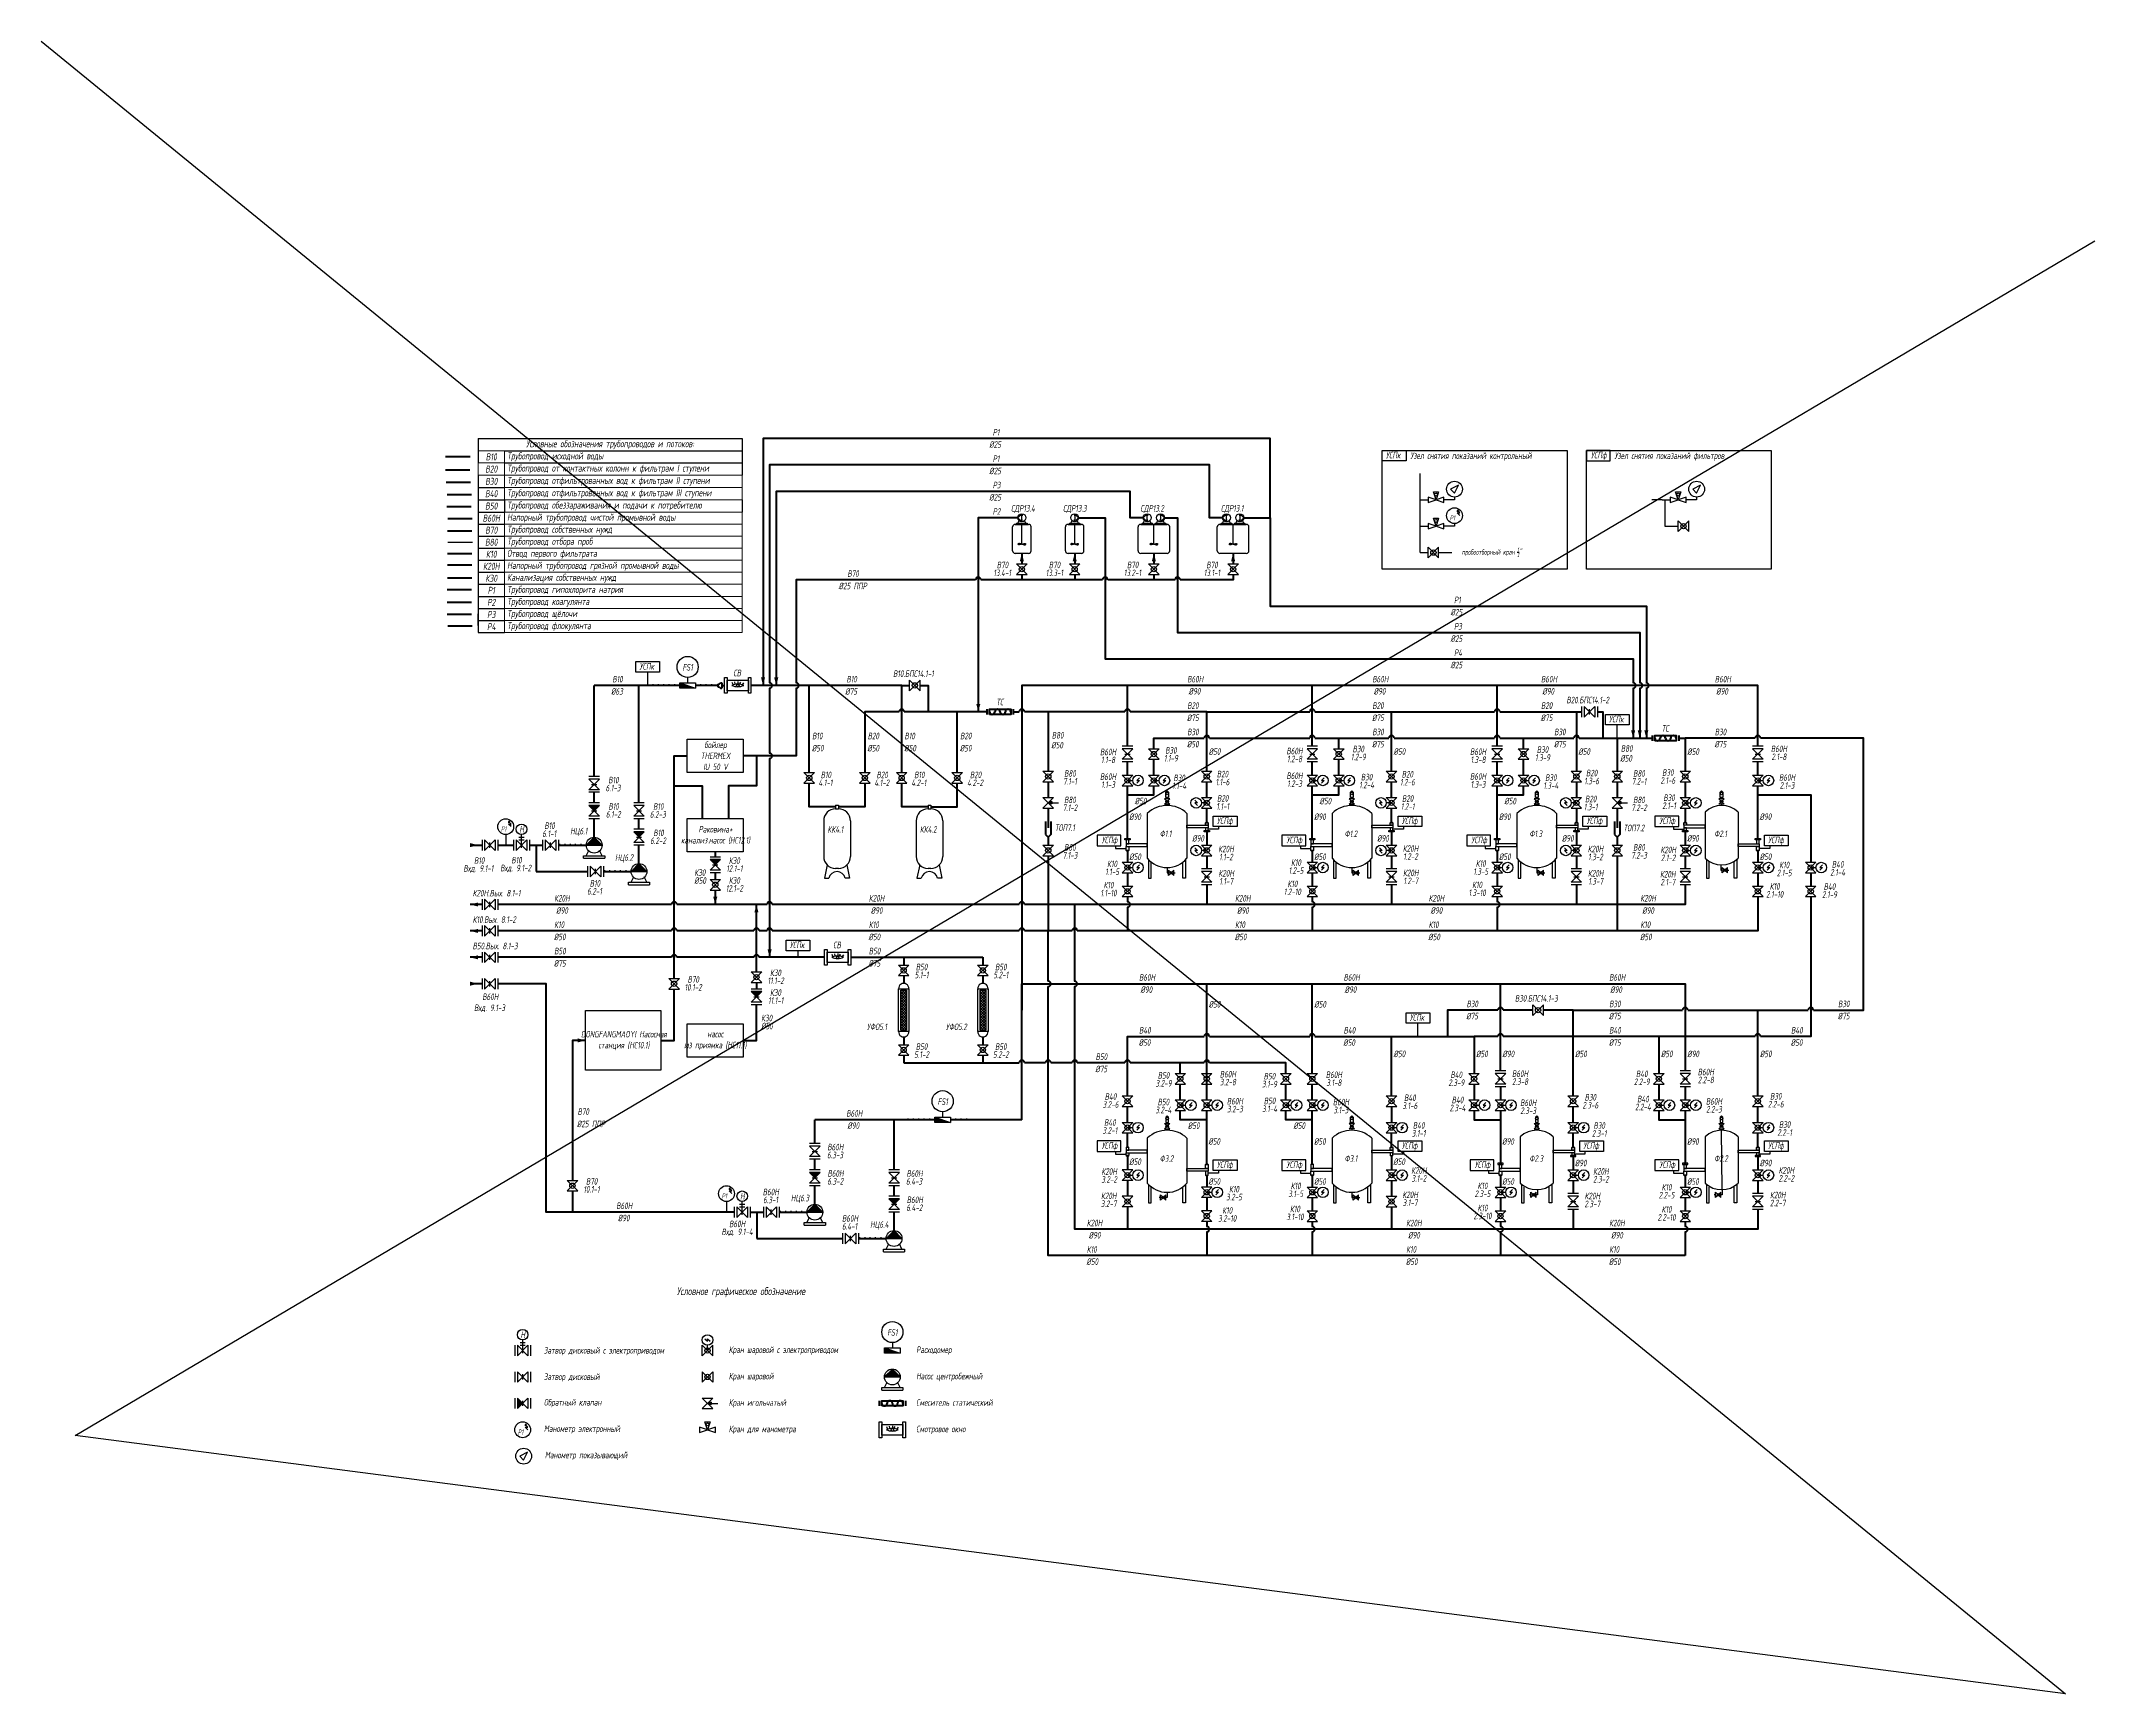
# Model space of a CAD drawing. Header units: millimetres. Extents: x 54840 to 353188, y -9604 to 53001.
# Drawn here: x 54840 to 132623, y -9604 to 53001 of the extents above; entities that cross this region are included whole.
import ezdxf

# ---------------------------------------------------------------- set-up
doc = ezdxf.new("R2010")
doc.units = ezdxf.units.MM
for name, color, linetype in [('1', 7, 'Continuous'), ('2', 7, 'Continuous'), ('G', 5, 'Continuous'), ('В80', 1, 'Continuous')]:
    doc.layers.add(name, color=color, linetype=linetype)
for name, color, linetype, lineweight in [('В10', 66, 'Continuous', 40), ('В30', 136, 'Continuous', 40), ('В40', 142, 'Continuous', 40), ('В50', 180, 'Continuous', 40), ('В60Н', 140, 'Continuous', 40), ('В70', 120, 'Continuous', 40), ('К20Н', 33, 'Continuous', 40), ('К30', 54, 'Continuous', 40), ('Р1', 202, 'Continuous', 40), ('Р4', 210, 'Continuous', 40)]:
    doc.layers.add(name, color=color, linetype=linetype, lineweight=lineweight)
for name, color, linetype, lineweight, true_color in [('В20', 7, 'Continuous', 40, 0x0a7800), ('К10', 7, 'Continuous', 40, 0xffbe00), ('Р2', 7, 'Continuous', 40, 0x991b1e), ('Р3', 7, 'Continuous', 40, 0xd19cc7)]:
    doc.layers.add(name, color=color, linetype=linetype, lineweight=lineweight, true_color=true_color)
doc.layers.add('Надписи', color=7, linetype='Continuous', true_color=0x93278f)
doc.styles.add('Eskd знаки', font='eskd.shx', dxfattribs={"width": 0.8, "oblique": 10})

msp = doc.modelspace()

# ---------------------------------------------------------------- texts
at = {"ltscale": 15, "char_height": 250, "width": 850, "attachment_point": 1, "style": 'Eskd знаки'}
for s, insert in [('СДР13.4', (91574, 35426)), ('СДР13.3', (93541, 35426)), ('СДР13.2', (96474, 35426)), ('СДР13.1', (99521, 35426)), ('Ф1.1', (97206, 23100)), ('Ф1.2', (104206, 23100)), ('Ф1.3', (111206, 23100)), ('Ф2.1', (118206, 23100)), ('Ф3.2', (97206, 10800)), ('Ф3.1', (104206, 10800)), ('Ф2.3', (111206, 10800)), ('Ф2.2', (118206, 10800))]:
    msp.add_mtext(s, dxfattribs=dict(at, insert=insert))
at = {"layer": '1', "style": 'Eskd знаки'}
for s, width, gutter_width, heights, insert, char_height, attachment_point in [('УСПк', 2263.46, 22.5, [0], (105771, 37444), 250, 1), ('Узел снятия показаний контрольный', 5424.02, 11.2, [0], (106697, 37422), 250, 1), ('УСПф', 2263.46, 22.5, [0], (114128, 37444), 250, 3), ('Узел снятия показаний фильтров', 5424.02, 11.2, [0], (114428, 37422), 250, 1), ('P1', 522.43, 22.5, [0], (108189, 35040), 200, 1), ('УСПк', 2263.46, 22.5, [0], (77502, 29444), 250, 1), ('СВ', 2263.46, 22.5, [0], (81350, 29192), 250, 3), ('ТС', 2263.46, 22.5, [0], (91285, 28092), 250, 3), ('УСПк', 2263.46, 22.5, [0], (114222, 27444), 250, 1), ('ТС', 2263.46, 22.5, [0], (116485, 27092), 250, 3), ('УСПф', 2263.46, 22.5, [0], (99372, 23594), 250, 1), ('УСПф', 2263.46, 22.5, [0], (106372, 23594), 250, 1), ('УСПф', 2263.46, 22.5, [0], (113372, 23594), 250, 1), ('УСПф', 2263.46, 22.5, [0], (116722, 23594), 250, 3), ('P1', 522.43, 22.5, [0], (72257, 23260), 200, 1), ('УСПф', 2263.46, 22.5, [0], (95597, 22869), 250, 3), ('УСПф', 2263.46, 22.5, [0], (102597, 22869), 250, 3), ('УСПф', 2263.46, 22.5, [0], (109597, 22869), 250, 3), ('УСПф', 2263.46, 22.5, [0], (120247, 22869), 250, 1), ('УСПк', 2263.46, 22.5, [0], (83196, 18894), 250, 1), ('СВ', 2263.46, 22.5, [0], (85133, 18892), 250, 3), ('УСПк', 2263.46, 22.5, [0], (106672, 16144), 250, 1), ('УСПф', 2263.46, 22.5, [0], (95597, 11294), 250, 3), ('УСПф', 2263.46, 22.5, [0], (106372, 11294), 250, 1), ('УСПф', 2263.46, 22.5, [0], (113247, 11294), 250, 1), ('УСПф', 2263.46, 22.5, [0], (120247, 11294), 250, 1), ('УСПф', 2263.46, 22.5, [0], (99372, 10569), 250, 1), ('УСПф', 2263.46, 22.5, [0], (102597, 10569), 250, 3), ('УСПф', 2263.46, 22.5, [0], (109722, 10569), 250, 3), ('УСПф', 2263.46, 22.5, [0], (116722, 10569), 250, 3), ('P1', 522.43, 22.5, [0], (80617, 9360), 200, 1), (' {\\H1.2x;Условное графическое обозначение}', 7988.49, 11.2, [333], (78793, 5802), 250, 1), ('Затвор дисковый с электроприводом', 5424.02, 11.2, [0], (73882, 3537), 250, 1), ('Кран шаровой с электроприводом', 5424.02, 11.2, [0], (80882, 3558), 250, 1), ('Расходомер', 5424.02, 11.2, [0], (87982, 3558), 250, 1), ('Затвор дисковый', 5424.02, 11.2, [0], (73882, 2537), 250, 1), ('Кран шаровой', 5424.02, 11.2, [0], (80882, 2558), 250, 1), ('Насос центробежный', 5424.02, 11.2, [0], (87982, 2558), 250, 1), ('Обратный клапан', 5424.02, 11.2, [0], (73882, 1569), 250, 1), ('Кран игольчатый', 5424.02, 11.2, [0], (80882, 1558), 250, 1), ('Смеситель статический', 5424.02, 11.2, [0], (87982, 1558), 250, 1), ('P1', 522.43, 22.5, [0], (72899, 416), 200, 1), ('Манометр электронный', 5424.02, 11.2, [0], (73882, 569), 250, 1), ('Кран для манометра', 5424.02, 11.2, [0], (80882, 558), 250, 1), ('Смотровое окно', 5424.02, 11.2, [0], (87982, 558), 250, 1), ('Манометр показывающий', 5424.02, 11.2, [0], (73919, -431), 250, 1)]:
    msp.add_mtext_dynamic_manual_height_columns(s, width=width, gutter_width=gutter_width, heights=heights, dxfattribs=dict(at, insert=insert, char_height=char_height, attachment_point=attachment_point))
at = {"layer": '1', "ltscale": 15, "style": 'Eskd знаки'}
for s, insert, char_height, width, attachment_point in [('\\A1;пробоотборный кран {\\H0.7x;\\S1/2;}" ', (108647, 33814), 200, 2952.12, 1), ('бойлер\\PTHERMEX \\PIU 50 V', (80382, 25928), 250, 2572.66, 5), ('НЦ6.1', (74877, 23202), 250, 850, 1), ('Раковина+\\Pканализ.насос (НС12.1)', (80382, 22928), 250, 2330.68, 5), ('КК4.1', (84621, 23266), 250, 285.44, 1), ('КК4.2', (88121, 23266), 250, 285.44, 1), ('НЦ6.2', (76577, 22202), 250, 850, 1), ('УФО5.1', (86118, 15789), 250, 285.44, 1), ('УФО5.2', (89106, 15789), 250, 285.44, 1), ('DONGFANGMAOYI Насосная станция (НС10.1)', (76913, 15143), 250, 2710.49, 5), ('насос\\Pиз приямка (НС11.1)', (80373, 15149), 250, 2147.28, 5), ('НЦ6.3', (83236, 9302), 250, 850, 1), ('НЦ6.4', (86236, 8302), 250, 850, 1)]:
    msp.add_mtext(s, dxfattribs=dict(at, insert=insert, char_height=char_height, width=width, attachment_point=attachment_point))
at = {"layer": '2', "ltscale": 15, "char_height": 250, "width": 548.04, "attachment_point": 1, "style": 'Eskd знаки'}
for s, insert in [('FS1', (79132, 29406)), ('Н', (72954, 23271)), ('FS1', (88792, 12956)), ('Н', (81313, 9371)), ('Н', (72998, 4127)), ('FS1', (86886, 4212))]:
    msp.add_mtext(s, dxfattribs=dict(at, insert=insert))
at = {"layer": 'Надписи', "ltscale": 15, "char_height": 250, "attachment_point": 1, "style": 'Eskd знаки'}
for s, insert, width in [('Р1', (90878, 38307), 850), ('%%C25', (90749, 37844), 850), ('%%C25', (90749, 36844), 850), ('Р1', (90878, 37307), 850), ('%%C25', (90749, 35844), 850), ('Р3', (90878, 36307), 850), ('Р2', (90878, 35307), 850), ('%%C25 ППР', (85045, 32487), 1146.48), ('Р1', (108349, 31957), 850), ('%%C25', (108220, 31494), 850), ('%%C25', (108220, 30494), 850), ('Р3', (108349, 30957), 850), ('Р4', (108349, 29957), 850), ('В10', (76473, 28957), 850), ('В10', (85342, 28957), 850), ('В10.БПС14.1-1', (87106, 29165), 850), ('В60Н', (98246, 28957), 850), ('В60Н', (105255, 28957), 850), ('%%C25', (108220, 29494), 850), ('В60Н', (111644, 28957), 850), ('В60Н', (118227, 28957), 850), ('%%C63', (76427, 28494), 850), ('%%C75', (85295, 28494), 850), ('%%C90', (98300, 28497), 850), ('%%C90', (105309, 28497), 850), ('%%C90', (111697, 28497), 850), ('В20.БПС14.1-2', (112608, 28165), 850), ('%%C90', (118280, 28497), 850), ('%%C75', (98235, 27494), 850), ('В20', (98246, 27957), 850), ('%%C75', (105244, 27494), 850), ('В20', (105255, 27957), 850), ('%%C75', (111633, 27494), 850), ('В20', (111644, 27957), 850), ('В10', (84040, 26805), 850), ('В20', (86145, 26805), 850), ('В10', (87540, 26805), 850), ('В20', (89645, 26805), 850), ('%%C50', (93098, 26458), 850), ('В80', (93119, 26832), 850), ('%%C50', (98235, 26494), 850), ('В30', (98246, 26957), 850), ('%%C75', (105244, 26494), 850), ('В30', (105255, 26957), 850), ('%%C75', (112133, 26494), 850), ('В30', (112144, 26957), 850), ('%%C75', (118216, 26494), 850), ('В30', (118227, 26957), 850), ('%%C50', (84030, 26342), 850), ('%%C50', (86134, 26342), 850), ('%%C50', (87530, 26342), 850), ('%%C50', (89634, 26342), 850), ('%%C50', (99060, 26213), 850), ('%%C50', (106060, 26213), 850), ('%%C50', (113060, 26213), 850), ('%%C50', (114648, 25958), 850), ('В80', (114669, 26332), 850), ('%%C50', (117185, 26213), 850), ('%%C50', (96257, 24339), 850), ('%%C50', (103257, 24339), 850), ('%%C50', (110257, 24339), 850), ('%%C90', (96048, 23747), 850), ('%%C90', (103048, 23747), 850), ('%%C90', (110048, 23747), 850), ('%%C90', (119923, 23747), 850), ('%%C90', (98437, 22927), 850), ('%%C90', (105437, 22927), 850), ('%%C90', (112437, 22927), 850), ('%%C90', (117176, 22930), 850), ('%%C50', (96051, 22230), 850), ('%%C50', (103051, 22230), 850), ('%%C50', (110051, 22230), 850), ('%%C50', (119926, 22230), 850), ('К20Н.Вых. 8.1-1', (71183, 20851), 2314.09), ('К20Н', (74271, 20657), 850), ('К20Н', (86187, 20657), 850), ('К20Н', (100057, 20657), 850), ('К20Н', (107388, 20657), 850), ('К20Н', (115405, 20657), 850), ('К10.Вых. 8.1-2', (71183, 19851), 1852.34), ('К10', (74271, 19657), 850), ('%%C90', (74346, 20194), 850), ('К10', (86187, 19657), 850), ('%%C90', (86262, 20194), 850), ('К10', (100057, 19657), 850), ('%%C90', (100132, 20194), 850), ('К10', (107388, 19657), 850), ('%%C90', (107462, 20194), 850), ('К10', (115405, 19657), 850), ('%%C90', (115480, 20194), 850), ('В50.Вых. 8.1-3', (71183, 18851), 1919.91), ('%%C50', (74261, 19194), 850), ('%%C50', (86176, 19194), 850), ('%%C50', (100047, 19194), 850), ('%%C50', (107377, 19194), 850), ('%%C50', (115394, 19194), 850), ('%%C75', (74261, 18194), 850), ('В50', (74271, 18657), 850), ('%%C75', (86176, 18194), 850), ('В50', (86187, 18657), 850), ('В60Н', (96421, 17660), 850), ('%%C90', (96476, 17197), 850), ('В60Н', (104169, 17660), 850), ('%%C90', (104208, 17197), 850), ('В60Н', (114226, 17660), 850), ('%%C90', (114266, 17197), 850), ('\\pi364.76364;В60Н\\P\\pi53.65253;Вхд. 9.1-3', (71183, 16927), 1373.61), ('%%C50', (99060, 16641), 850), ('%%C50', (103060, 16641), 850), ('В30', (108826, 16657), 850), ('В30.БПС14.1-3', (110657, 16865), 850), ('В30', (114226, 16657), 850), ('В30', (122894, 16657), 850), ('В40', (96421, 15657), 850), ('В40', (104169, 15657), 850), ('%%C75', (108815, 16194), 850), ('%%C75', (114215, 16194), 850), ('В40', (114226, 15657), 850), ('В40', (121114, 15657), 850), ('%%C75', (122883, 16194), 850), ('%%C50', (96410, 15194), 850), ('%%C50', (104158, 15194), 850), ('%%C75', (114215, 15194), 850), ('%%C50', (121103, 15193), 850), ('%%C75', (94768, 14194), 850), ('В50', (94778, 14657), 850), ('%%C50', (106060, 14763), 850), ('%%C50', (109185, 14763), 850), ('%%C90', (110185, 14763), 850), ('%%C50', (112935, 14763), 850), ('%%C50', (116185, 14763), 850), ('%%C90', (117185, 14763), 850), ('%%C50', (119935, 14763), 850), ('В60Н', (85334, 12510), 850), ('%%C25 ППР', (75132, 12111), 850), ('%%C90', (85378, 12047), 850), ('%%C50', (98268, 12044), 850), ('%%C50', (102268, 12044), 850), ('%%C50', (99048, 11447), 850), ('%%C50', (103048, 11447), 850), ('%%C90', (110173, 11447), 850), ('%%C90', (117173, 11447), 850), ('%%C50', (96051, 10680), 850), ('%%C50', (106051, 10680), 850), ('%%C90', (112926, 10630), 850), ('%%C90', (119926, 10630), 850), ('%%C50', (99051, 9930), 850), ('%%C50', (103051, 9930), 850), ('%%C50', (110176, 9930), 850), ('%%C50', (117176, 9930), 850), ('В60Н', (76621, 9010), 850), ('%%C90', (76683, 8547), 850), ('К20Н', (94441, 8357), 850), ('%%C90', (94516, 7894), 850), ('К20Н', (106537, 8357), 850), ('%%C90', (106612, 7894), 850), ('К20Н', (114226, 8357), 850), ('%%C90', (114301, 7894), 850), ('К10', (94441, 7357), 850), ('К10', (106537, 7357), 850), ('К10', (114226, 7357), 850), ('%%C50', (94430, 6894), 850), ('%%C50', (106526, 6894), 850), ('%%C50', (114215, 6894), 850)]:
    msp.add_mtext(s, dxfattribs=dict(at, insert=insert, width=width))
at = {"layer": 'Надписи', "ltscale": 15, "char_height": 250, "line_spacing_factor": 0.72, "style": 'Eskd знаки'}
for s, insert, width, attachment_point in [('\\pi194.297;В70', (85182, 32956), 850, 1), ('\\pi194.297;В70\\P\\pi64.54647;13.4-1', (90840, 33284), 850, 1), ('\\pi194.297;В70\\P\\pi75.65758;13.3-1', (92810, 33284), 850, 1), ('\\pi194.297;В70\\P\\pi75.65758;13.2-1', (95769, 33284), 850, 1), ('\\pi194.297;В70\\P\\pi97.87981;13.1-1', (98775, 33284), 850, 1), ('В60Н^J1.1-8', (95248, 25925), 796.88, 5), ('В30^J1.1-9', (97629, 25986), 796.88, 5), ('В60Н^J1.2-8', (102309, 25959), 796.88, 5), ('В30^J1.2-9', (104726, 26037), 796.88, 5), ('В60Н^J1.3-8', (109260, 25933), 796.88, 5), ('В30^J1.3-9', (111703, 26013), 796.88, 5), ('В60Н^J2.1-8', (120655, 26042), 796.88, 5), ('\\pi216.51922;В10\\P\\pi116.51922;6.1-3', (76102, 25133), 850, 1), ('\\pi216.51922;В10\\P\\pi130.07932;4.1-1', (84150, 25332), 850, 1), ('\\pi194.297;В20\\P\\pi111.53058;4.1-2', (86285, 25332), 850, 1), ('\\pi216.51922;В10\\P\\pi107.8571;4.2-1', (87688, 25332), 850, 1), ('\\pi194.297;В20\\P\\pi89.30836;4.2-2', (89822, 25332), 850, 1), ('В80^J7.1-1', (93806, 25111), 850, 5), ('В60Н^J1.1-3', (95248, 24989), 796.88, 5), ('В30^J1.1-4', (97941, 24945), 796.88, 5), ('В20^J1.1-6', (99582, 25087), 796.88, 5), ('В60Н^J1.2-3', (102309, 25023), 796.88, 5), ('В30^J1.2-4', (105040, 24971), 796.88, 5), ('В20^J1.2-6', (106586, 25081), 796.88, 5), ('В60Н^J1.3-3', (109260, 24997), 796.88, 5), ('В30^J1.3-4', (112017, 24954), 796.88, 5), ('В20^J1.3-6', (113563, 25125), 796.88, 5), ('В80^J7.2-1', (115356, 25111), 850, 5), ('В30^J2.1-6', (116448, 25145), 796.88, 5), ('В60Н^J2.1-3', (120963, 24958), 796.88, 5), ('\\pi216.51922;В10\\P\\pi120.1927;6.1-2', (76110, 24137), 850, 1), ('\\pi216.51922;В10\\P\\pi94.297;6.2-3', (77802, 24133), 850, 1), ('В80^J7.1-2', (93806, 24111), 850, 5), ('В20^J1.1-1', (99590, 24166), 796.88, 5), ('В20^J1.2-1', (106594, 24159), 796.88, 5), ('В20^J1.3-1', (113527, 24142), 796.88, 5), ('В80^J7.2-2', (115356, 24111), 850, 5), ('В30^J2.1-1', (116495, 24191), 796.88, 5), ('\\pi216.51922;В10\\P\\pi138.74145;6.1-1', (73684, 23407), 850, 1), ('ТОП7.1', (93615, 23209), 850, 5), ('\\pi216.51922;В10\\P\\pi97.97048;6.2-2', (77810, 23137), 850, 1), ('В80^J7.1-3', (93806, 22311), 850, 5), ('ТОП7.2', (115165, 23196), 850, 5), ('В80^J7.2-3', (115356, 22311), 850, 5), ('\\pi402.34532;В10\\P\\pi-0.10367;Вхд. 9.1-1', (70834, 22088), 1221.65, 1), ('\\pi419.23865;В10\\P\\pi-1.75908;Вхд. 9.1-2', (72230, 22102), 1255.44, 1), ('\\pi194.297;К30\\P\\pi97.87981;12.1-1', (80691, 22084), 850, 1), ('К10^J1.1-5', (95402, 21686), 796.88, 5), ('К20Н^J1.1-2', (99714, 22248), 796.88, 5), ('К10^J1.2-5', (102366, 21733), 796.88, 5), ('К20Н^J1.2-2', (106704, 22266), 796.88, 5), ('К10^J1.3-5', (109362, 21698), 796.88, 5), ('К20Н^J1.3-2', (113707, 22249), 796.88, 5), ('К20Н^J2.1-2', (116462, 22215), 796.88, 5), ('К10^J2.1-5', (120855, 21643), 796.88, 5), ('В40^J2.1-4', (122880, 21666), 796.88, 5), ('\\pi216.51922;В10\\P\\pi116.51922;6.2-1', (75403, 21223), 850, 1), ('К30^J%%C50', (79577, 21629), 850, 1), ('\\pi194.297;К30\\P\\pi79.33106;12.1-2', (80691, 21334), 850, 1), ('К10^J1.1-10', (95266, 20880), 796.88, 5), ('К20Н^J1.1-7', (99722, 21327), 796.88, 5), ('К10^J1.2-10', (102229, 20927), 796.88, 5), ('К20Н^J1.2-7', (106712, 21344), 796.88, 5), ('К10^J1.3-10', (109225, 20892), 796.88, 5), ('К20Н^J1.3-7', (113715, 21328), 796.88, 5), ('К20Н^J2.1-7', (116446, 21294), 796.88, 5), ('К10^J2.1-10', (120495, 20833), 796.88, 5), ('В40^J2.1-9', (122571, 20824), 796.88, 5), ('В50\\P5.1-1', (88187, 17778), 850, 5), ('В50\\P5.2-1', (91187, 17778), 850, 5), ('\\pi194.297;В70\\P\\pi79.33106;10.1-2', (79130, 17584), 850, 1), ('\\pi194.297;К30\\P\\pi101.55328;11.1-2', (82251, 17834), 850, 1), ('\\pi194.297;К30\\P\\pi120.10203;11.1-1', (82251, 17084), 850, 1), ('К30^J%%C50', (82110, 16120), 850, 1), ('В50\\P5.1-2', (88187, 14764), 850, 5), ('В50\\P5.2-2', (91187, 14764), 850, 5), ('В60Н^J2.3-8', (110851, 13738), 796.88, 5), ('В40^J2.2-9', (115461, 13732), 796.88, 5), ('В60Н^J2.2-8', (117886, 13802), 796.88, 5), ('В50^J3.2-9', (97350, 13674), 796.88, 5), ('В60Н^J3.2-8', (99786, 13719), 796.88, 5), ('В50^J3.1-9', (101361, 13644), 796.88, 5), ('В60Н^J3.1-8', (103800, 13698), 796.88, 5), ('В40^J2.3-9', (108437, 13697), 796.88, 5), ('\\pi194.297;В70', (74963, 12577), 850, 1), ('В40^J3.2-6', (95343, 12872), 796.88, 5), ('В50^J3.2-4', (97344, 12665), 796.88, 5), ('В60Н^J3.2-3', (100052, 12697), 796.88, 5), ('В50^J3.1-4', (101366, 12708), 796.88, 5), ('В60Н^J3.1-3', (104067, 12663), 796.88, 5), ('В40^J3.1-6', (106679, 12826), 796.88, 5), ('В40^J2.3-4', (108483, 12742), 796.88, 5), ('В60Н^J2.3-3', (111159, 12637), 796.88, 5), ('В30^J2.3-6', (113515, 12845), 796.88, 5), ('В40^J2.2-4', (115508, 12778), 796.88, 5), ('В60Н^J2.2-3', (118194, 12690), 796.88, 5), ('В30^J2.2-6', (120537, 12884), 796.88, 5), ('В40^J3.2-1', (95319, 11889), 796.88, 5), ('В40^J3.1-1', (107013, 11779), 796.88, 5), ('В30^J2.3-1', (113849, 11775), 796.88, 5), ('В30^J2.2-1', (120871, 11811), 796.88, 5), ('\\pi102.95913;В60Н\\P\\pi94.297;6.3-3', (84513, 11233), 850, 1), ('\\pi102.95913;В60Н\\P\\pi97.97048;6.3-2', (84521, 10237), 850, 1), ('\\pi102.95913;В60Н\\P\\pi83.18589;6.4-3', (87513, 10233), 850, 1), ('К20Н^J3.2-2', (95289, 10032), 796.88, 5), ('К20Н^J3.1-2', (107021, 10072), 796.88, 5), ('К20Н^J2.3-2', (113913, 10041), 796.88, 5), ('К20Н^J2.2-2', (120936, 10076), 796.88, 5), ('\\pi194.297;В70\\P\\pi97.87981;10.1-1', (75280, 9933), 850, 1), ('\\pi102.95913;В60Н\\P\\pi116.51922;6.3-1', (82068, 9532), 850, 1), ('К20Н^J3.2-7', (95273, 9111), 796.88, 5), ('К10^J3.2-5', (100019, 9365), 796.88, 5), ('К10^J3.1-5', (102353, 9488), 796.88, 5), ('К20Н^J3.1-7', (106687, 9151), 796.88, 5), ('К10^J2.3-5', (109429, 9490), 796.88, 5), ('К20Н^J2.3-7', (113588, 9106), 796.88, 5), ('К10^J2.2-5', (116400, 9437), 796.88, 5), ('К20Н^J2.2-7', (120610, 9142), 796.88, 5), ('\\pi102.95913;В60Н\\P\\pi86.85937;6.4-2', (87521, 9237), 850, 1), ('К10^J3.2-10', (99761, 8556), 796.88, 5), ('К10^J3.1-10', (102327, 8615), 796.88, 5), ('К10^J2.3-10', (109429, 8651), 796.88, 5), ('К10^J2.2-10', (116400, 8598), 796.88, 5), ('В60Н^JВхд. 9.1-4', (81201, 8029), 1393.57, 5), ('\\pi102.95913;В60Н\\P\\pi105.40811;6.4-1', (85068, 8532), 850, 1)]:
    msp.add_mtext(s, dxfattribs=dict(at, insert=insert, width=width, attachment_point=attachment_point))

# ---------------------------------------------------------------- blocks, each defined once
blk = doc.blocks.new('*T42')
at = {"color": 0, "linetype": 'ByBlock', "lineweight": -2, "transparency": 16777216}
for p, q in [((0, 0), (10000, 0)), ((0, 0), (0, -467)), ((10000, 0), (10000, -1389)), ((1000, -467), (10000, -467)), ((0, -1389), (0, -7352)), ((1000, -922), (10000, -922)), ((0, -1856), (1000, -1856)), ((0, -2322), (1000, -2322)), ((1000, -2322), (1000, -2789)), ((10000, -2322), (10000, -2789)), ((0, -2789), (1000, -2789)), ((0, -3244), (1000, -3244)), ((0, -3700), (1000, -3700)), ((0, -4156), (1000, -4156)), ((0, -4611), (1000, -4611)), ((0, -5067), (1000, -5067)), ((0, -5522), (1000, -5522)), ((0, -5978), (1000, -5978)), ((0, -6433), (1000, -6433)), ((0, -6896), (1000, -6896)), ((0, -7352), (1000, -7352))]:
    blk.add_line(p, q, dxfattribs=at)
at = {"color": 7, "linetype": 'ByBlock', "lineweight": 15, "transparency": 16777216}
for p, q in [((0, -467), (1000, -467)), ((0, -467), (0, -1389)), ((1000, -467), (1000, -2322)), ((0, -922), (1000, -922)), ((0, -1389), (10000, -1389)), ((10000, -1389), (10000, -2322)), ((1000, -1856), (10000, -1856)), ((1000, -2322), (10000, -2322)), ((1000, -2789), (10000, -2789)), ((1000, -2789), (1000, -7352)), ((10000, -2789), (10000, -7352)), ((1000, -3244), (10000, -3244)), ((1000, -3700), (10000, -3700)), ((1000, -4156), (10000, -4156)), ((1000, -4611), (10000, -4611)), ((1000, -5067), (10000, -5067)), ((1000, -5522), (10000, -5522)), ((1000, -5978), (10000, -5978)), ((1000, -6433), (10000, -6433)), ((1000, -6896), (10000, -6896)), ((1000, -7352), (10000, -7352))]:
    blk.add_line(p, q, dxfattribs=at)
at = {"color": 0, "transparency": 16777216, "style": 'Eskd знаки'}
for s, insert, char_height, width, attachment_point in [('В10', (500, -694), 266.7, 910, 5), ('Трубопровод исходной воды', (1100, -694), 266.67, 8800.02, 4), ('Условные обозначения трубопроводов и потоков:', (5000, -233), 266.67, 9997.82, 5), ('В30', (500, -1622), 266.7, 970, 5), ('В20', (500, -1156), 266.7, 910, 5), ('Трубопровод от контактных колонн к фильтрам I ступени', (1100, -1156), 266.67, 8800.02, 4), ('Трубопровод отфильтрованных вод к фильтрам II ступени', (1100, -1622), 266.67, 8800.02, 4), ('В40', (500, -2089), 266.7, 970, 5), ('Трубопровод отфильтрованных вод к фильтрам III ступени', (1100, -2089), 266.67, 8800.02, 4), ('В60Н', (500, -3017), 266.7, 970, 5), ('В50', (500, -2556), 266.7, 970, 5), ('Напорный трубопровод чистой промывной воды', (1100, -3017), 266.67, 8800.02, 4), ('Трубопровод обеззараживания и подачи к потребителю', (1100, -2556), 266.67, 8800.02, 4), ('В80', (500, -3928), 266.7, 970, 5), ('В70', (500, -3472), 266.7, 970, 5), ('Трубопровод собственных нужд', (1100, -3472), 266.67, 8800.02, 4), ('Трубопровод отбора проб', (1100, -3928), 266.67, 8800.02, 4), ('К10', (500, -4383), 266.7, 970, 5), ('Отвод первого фильтрата', (1100, -4383), 266.67, 8800.02, 4), ('К20Н', (500, -4839), 266.7, 970, 5), ('К30', (500, -5294), 266.7, 970, 5), ('Напорный трубопровод грязной промывной воды', (1100, -4839), 266.67, 8800.02, 4), ('Канализация собственных нужд', (1100, -5294), 266.67, 8800.02, 4), ('Р2', (500, -6206), 266.7, 970, 5), ('Р1', (500, -5750), 266.7, 970, 5), ('Трубопровод гипохлорита натрия', (1100, -5750), 266.67, 8800.02, 4), ('Трубопровод коагулянта', (1100, -6206), 266.67, 8800.02, 4), ('Р4', (500, -7124), 266.7, 970, 5), ('Р3', (500, -6665), 266.7, 970, 5), ('Трубопровод щёлочи', (1100, -6665), 266.67, 8800.02, 4), ('Трубопровод флокулянта', (1100, -7124), 266.67, 8800.02, 4)]:
    blk.add_mtext(s, dxfattribs=dict(at, insert=insert, char_height=char_height, width=width, attachment_point=attachment_point))

# ---------------------------------------------------------------- hatches: boundary and pattern name
h = msp.add_hatch(color=256)
h.dxf.hatch_style = 1
h.paths.add_polyline_path([(75984, 24046), (75584, 24046), (75784, 23846)])
h = msp.add_hatch(color=256)
h.dxf.hatch_style = 1
h.paths.add_polyline_path([(76084, 22546), (75784, 22846), (75485, 22546)])
h = msp.add_hatch(color=256)
h.dxf.hatch_style = 1
h.paths.add_polyline_path([(77684, 23046), (77284, 23046), (77484, 22846)])
h = msp.add_hatch(color=256)
h.dxf.hatch_style = 1
h.paths.add_polyline_path([(77784, 21546), (77484, 21846), (77185, 21546)])
h = msp.add_hatch(color=256)
h.dxf.hatch_style = 1
h.paths.add_polyline_path([(80573, 21996), (80173, 21996), (80373, 21796)])
h = msp.add_hatch(color=256)
h.dxf.hatch_style = 1
h.paths.add_polyline_path([(82132, 16996), (81732, 16996), (81932, 16796)])
h = msp.add_hatch(color=256)
h.dxf.hatch_style = 1
h.paths.add_polyline_path([(84344, 10146), (83944, 10146), (84144, 9946)])
h = msp.add_hatch(color=256)
h.dxf.hatch_style = 1
h.paths.add_polyline_path([(84443, 8646), (84144, 8946), (83845, 8646)])
h = msp.add_hatch(color=256)
h.dxf.hatch_style = 1
h.paths.add_polyline_path([(87344, 9146), (86944, 9146), (87144, 8946)])
h = msp.add_hatch(color=256)
h.dxf.hatch_style = 1
h.paths.add_polyline_path([(87443, 7646), (87144, 7946), (86845, 7646)])
h = msp.add_hatch(color=256)
h.dxf.hatch_style = 1
h.paths.add_polyline_path([(87378, 2402), (87079, 2702), (86780, 2402)])
h = msp.add_hatch(color=256)
h.dxf.hatch_style = 1
h.paths.add_polyline_path([(72879, 1602), (72879, 1202), (73079, 1402)])
at = {"layer": '1'}
h = msp.add_hatch(dxfattribs=at)
h.set_pattern_fill('ANSI37', color=256, scale=22.5, angle=-90, style=0)
h.set_pattern_definition([(315, (43495.554, 36846.265), (50.51394, 50.51394), []), (45, (43495.554, 36846.265), (-50.51394, 50.51394), [])])
h.paths.add_polyline_path([(87402, 15540), (87615, 15540), (87615, 17051), (87402, 17051)])
h = msp.add_hatch(dxfattribs=at)
h.set_pattern_fill('ANSI37', color=256, scale=22.5, angle=-90, style=0)
h.set_pattern_definition([(315, (46495.554, 36846.265), (50.51394, 50.51394), []), (45, (46495.554, 36846.265), (-50.51394, 50.51394), [])])
h.paths.add_polyline_path([(90402, 15540), (90615, 15540), (90615, 17051), (90402, 17051)])
at = {"layer": '2', "ltscale": 0.5}
for points in [[(79025, 28696), (79025, 28496), (79625, 28496)], [(88684, 12246), (88684, 12046), (89284, 12046)], [(86779, 3502), (86779, 3302), (87379, 3302)]]:
    msp.add_hatch(color=256, dxfattribs=at).paths.add_polyline_path(points)

# ---------------------------------------------------------------- linework, layer by layer
for p, q in [((107069, 35626), (107069, 36626)), ((107669, 35626), (107569, 35926)), ((107569, 35926), (107769, 35926)), ((107769, 35926), (107669, 35626)), ((108519, 36176), (108219, 36026)), ((108219, 36026), (108369, 35876)), ((108369, 35876), (108519, 36176)), ((108369, 35876), (108519, 36176)), ((116839, 35626), (116739, 35926)), ((116739, 35926), (116939, 35926)), ((116939, 35926), (116839, 35626)), ((117689, 36176), (117389, 36026)), ((117389, 36026), (117539, 35876)), ((117539, 35876), (117689, 36176)), ((117539, 35876), (117689, 36176)), ((107069, 35626), (107369, 35626)), ((107069, 33626), (107069, 35626)), ((107369, 35726), (107369, 35526)), ((107669, 35626), (107369, 35726)), ((107369, 35526), (107669, 35626)), ((107969, 35726), (107669, 35626)), ((107669, 35626), (107969, 35526)), ((107969, 35526), (107969, 35726)), ((108369, 35626), (107969, 35626)), ((108369, 35726), (108369, 35626)), ((108569, 35126), (108469, 35226)), ((108569, 35026), (108469, 35126)), ((108469, 35126), (108569, 35126)), ((116239, 35626), (115839, 35626)), ((116239, 35626), (116539, 35626)), ((116339, 35626), (116339, 34626)), ((116539, 35726), (116539, 35526)), ((116839, 35626), (116539, 35726)), ((116539, 35526), (116839, 35626)), ((117139, 35726), (116839, 35626)), ((116839, 35626), (117139, 35526)), ((117139, 35526), (117139, 35726)), ((117539, 35626), (117139, 35626)), ((117539, 35726), (117539, 35626)), ((91634, 33696), (91634, 34596)), ((91734, 34696), (92234, 34696)), ((91784, 34696), (91784, 34746)), ((91784, 34746), (92184, 34746)), ((91834, 34746), (91884, 34846)), ((91984, 33946), (91984, 34696)), ((92134, 34746), (92084, 34846)), ((92184, 34746), (92184, 34696)), ((92334, 33696), (92334, 34596)), ((93634, 33696), (93634, 34596)), ((93734, 34696), (94234, 34696)), ((93784, 34696), (93784, 34746)), ((93784, 34746), (94184, 34746)), ((93834, 34746), (93884, 34846)), ((93984, 33946), (93984, 34696)), ((94134, 34746), (94084, 34846)), ((94184, 34746), (94184, 34696)), ((94334, 33696), (94334, 34596)), ((96384, 33696), (96384, 34596)), ((96484, 34696), (97484, 34696)), ((96534, 34696), (96534, 34746)), ((96534, 34746), (96934, 34746)), ((96584, 34746), (96634, 34846)), ((96884, 34746), (96834, 34846)), ((96934, 34746), (96934, 34696)), ((96984, 33946), (96984, 34696)), ((97034, 34696), (97034, 34746)), ((97034, 34746), (97434, 34746)), ((97084, 34746), (97134, 34846)), ((97384, 34746), (97334, 34846)), ((97434, 34746), (97434, 34696)), ((97584, 33696), (97584, 34596)), ((99384, 33696), (99384, 34596)), ((99484, 34696), (100484, 34696)), ((99534, 34696), (99534, 34746)), ((99534, 34746), (99934, 34746)), ((99584, 34746), (99634, 34846)), ((99884, 34746), (99834, 34846)), ((99934, 34746), (99934, 34696)), ((99984, 33946), (99984, 34696)), ((100034, 34696), (100034, 34746)), ((100034, 34746), (100434, 34746)), ((100084, 34746), (100134, 34846)), ((100384, 34746), (100334, 34846)), ((100434, 34746), (100434, 34696)), ((100584, 33696), (100584, 34596)), ((107069, 34626), (107369, 34626)), ((107369, 34726), (107369, 34526)), ((107669, 34626), (107369, 34726)), ((107369, 34526), (107669, 34626)), ((107669, 34626), (107569, 34926)), ((107569, 34926), (107769, 34926)), ((107769, 34926), (107669, 34626)), ((107969, 34726), (107669, 34626)), ((107669, 34626), (107969, 34526)), ((107969, 34526), (107969, 34726)), ((108369, 34626), (107969, 34626)), ((108369, 34726), (108369, 34626)), ((116339, 34626), (116839, 34626)), ((116839, 34426), (116839, 34826)), ((117239, 34826), (116839, 34426)), ((117239, 34426), (116839, 34826)), ((117239, 34426), (117239, 34826)), ((92234, 33596), (91734, 33596)), ((94234, 33596), (93734, 33596)), ((97484, 33596), (96484, 33596)), ((100484, 33596), (99484, 33596)), ((107069, 33626), (107369, 33626)), ((107369, 33426), (107369, 33826)), ((107369, 33826), (107769, 33426)), ((107369, 33426), (107769, 33826)), ((107769, 33426), (107769, 33826)), ((107769, 33626), (108269, 33626)), ((91784, 33196), (92184, 33196)), ((92184, 33196), (91784, 32796)), ((91784, 33196), (92184, 32796)), ((91784, 32796), (92184, 32796)), ((93784, 33196), (94184, 33196)), ((94184, 33196), (93784, 32796)), ((93784, 33196), (94184, 32796)), ((93784, 32796), (94184, 32796)), ((96784, 33196), (97184, 33196)), ((97184, 33196), (96784, 32796)), ((96784, 33196), (97184, 32796)), ((96784, 32796), (97184, 32796)), ((99784, 33196), (100184, 33196)), ((100184, 33196), (99784, 32796)), ((99784, 33196), (100184, 32796)), ((99784, 32796), (100184, 32796)), ((87732, 28396), (87732, 28796)), ((87732, 28796), (88132, 28396)), ((87732, 28396), (88132, 28796)), ((88132, 28396), (88132, 28796)), ((78025, 28596), (78025, 28646)), ((78225, 28596), (78225, 28646)), ((78425, 28596), (78425, 28646)), ((78625, 28596), (78625, 28646)), ((78825, 28646), (78825, 28596)), ((79825, 28596), (79825, 28646)), ((80025, 28596), (80025, 28646)), ((80225, 28646), (80225, 28596)), ((113184, 27796), (113184, 27396)), ((113284, 27796), (113284, 27396)), ((113284, 27396), (113684, 27796)), ((113284, 27796), (113684, 27396)), ((113484, 27496), (113484, 27696)), ((113684, 27796), (113684, 27396)), ((113784, 27796), (113784, 27396)), ((96184, 26296), (95784, 26296)), ((96184, 26196), (95784, 26196)), ((95784, 26196), (96184, 25796)), ((96184, 26196), (95784, 25796)), ((96184, 25796), (95784, 25796)), ((96184, 25696), (95784, 25696)), ((95884, 25996), (96084, 25996)), ((96784, 26196), (97184, 26196)), ((97184, 26196), (96784, 25796)), ((96784, 26196), (97184, 25796)), ((96784, 25796), (97184, 25796)), ((103184, 26296), (102784, 26296)), ((103184, 26196), (102784, 26196)), ((102784, 26196), (103184, 25796)), ((103184, 26196), (102784, 25796)), ((103184, 25796), (102784, 25796)), ((103184, 25696), (102784, 25696)), ((102884, 25996), (103084, 25996)), ((103784, 26196), (104184, 26196)), ((104184, 26196), (103784, 25796)), ((103784, 26196), (104184, 25796)), ((103784, 25796), (104184, 25796)), ((110184, 26296), (109784, 26296)), ((110184, 26196), (109784, 26196)), ((109784, 26196), (110184, 25796)), ((110184, 26196), (109784, 25796)), ((110184, 25796), (109784, 25796)), ((110184, 25696), (109784, 25696)), ((109884, 25996), (110084, 25996)), ((110784, 26196), (111184, 26196)), ((111184, 26196), (110784, 25796)), ((110784, 26196), (111184, 25796)), ((110784, 25796), (111184, 25796)), ((120059, 26296), (119659, 26296)), ((120059, 26196), (119659, 26196)), ((119659, 26196), (120059, 25796)), ((120059, 26196), (119659, 25796)), ((120059, 25796), (119659, 25796)), ((120059, 25696), (119659, 25696)), ((119759, 25996), (119959, 25996)), ((75984, 25146), (75584, 25146)), ((75984, 25046), (75584, 25046)), ((75584, 25046), (75984, 24646)), ((75984, 25046), (75584, 24646)), ((83732, 25291), (84132, 25291)), ((84132, 25291), (83732, 24891)), ((83732, 25291), (84132, 24891)), ((83732, 24891), (84132, 24891)), ((85837, 25291), (86237, 25291)), ((86237, 25291), (85837, 24891)), ((85837, 25291), (86237, 24891)), ((85837, 24891), (86237, 24891)), ((87232, 25291), (87632, 25291)), ((87632, 25291), (87232, 24891)), ((87232, 25291), (87632, 24891)), ((87232, 24891), (87632, 24891)), ((89337, 25291), (89737, 25291)), ((89737, 25291), (89337, 24891)), ((89337, 25291), (89737, 24891)), ((89337, 24891), (89737, 24891)), ((92784, 25346), (93184, 25346)), ((93184, 25346), (92784, 24946)), ((92784, 25346), (93184, 24946)), ((92784, 24946), (93184, 24946)), ((95784, 25196), (96184, 25196)), ((96184, 25196), (95784, 24796)), ((95784, 25196), (96184, 24796)), ((95984, 24996), (96184, 24996)), ((96434, 25096), (96334, 24996)), ((96334, 24996), (96434, 24996)), ((96434, 24996), (96334, 24896)), ((96784, 25196), (97184, 25196)), ((97184, 25196), (96784, 24796)), ((96784, 25196), (97184, 24796)), ((96984, 24996), (97184, 24996)), ((97434, 25096), (97334, 24996)), ((97334, 24996), (97434, 24996)), ((97434, 24996), (97334, 24896)), ((98784, 25346), (99184, 25346)), ((99184, 25346), (98784, 24946)), ((98784, 25346), (99184, 24946)), ((98784, 24946), (99184, 24946)), ((102784, 25196), (103184, 25196)), ((103184, 25196), (102784, 24796)), ((102784, 25196), (103184, 24796)), ((102984, 24996), (103184, 24996)), ((103434, 25096), (103334, 24996)), ((103334, 24996), (103434, 24996)), ((103434, 24996), (103334, 24896)), ((103784, 25196), (104184, 25196)), ((104184, 25196), (103784, 24796)), ((103784, 25196), (104184, 24796)), ((103984, 24996), (104184, 24996)), ((104434, 25096), (104334, 24996)), ((104334, 24996), (104434, 24996)), ((104434, 24996), (104334, 24896)), ((105784, 25346), (106184, 25346)), ((106184, 25346), (105784, 24946)), ((105784, 25346), (106184, 24946)), ((105784, 24946), (106184, 24946)), ((109784, 25196), (110184, 25196)), ((110184, 25196), (109784, 24796)), ((109784, 25196), (110184, 24796)), ((109984, 24996), (110184, 24996)), ((110434, 25096), (110334, 24996)), ((110334, 24996), (110434, 24996)), ((110434, 24996), (110334, 24896)), ((110784, 25196), (111184, 25196)), ((111184, 25196), (110784, 24796)), ((110784, 25196), (111184, 24796)), ((110984, 24996), (111184, 24996)), ((111434, 25096), (111334, 24996)), ((111334, 24996), (111434, 24996)), ((111434, 24996), (111334, 24896)), ((112784, 25346), (113184, 25346)), ((113184, 25346), (112784, 24946)), ((112784, 25346), (113184, 24946)), ((112784, 24946), (113184, 24946)), ((114334, 25346), (114734, 25346)), ((114734, 25346), (114334, 24946)), ((114334, 25346), (114734, 24946)), ((114334, 24946), (114734, 24946)), ((116909, 25346), (117309, 25346)), ((117309, 25346), (116909, 24946)), ((116909, 25346), (117309, 24946)), ((116909, 24946), (117309, 24946)), ((119659, 25196), (120059, 25196)), ((120059, 25196), (119659, 24796)), ((119659, 25196), (120059, 24796)), ((119859, 24996), (120059, 24996)), ((120309, 25096), (120209, 24996)), ((120209, 24996), (120309, 24996)), ((120309, 24996), (120209, 24896)), ((75984, 24646), (75584, 24646)), ((75984, 24546), (75584, 24546)), ((75984, 24146), (75584, 24146)), ((75684, 24846), (75884, 24846)), ((77684, 24146), (77284, 24146)), ((92784, 24346), (93184, 24346)), ((93184, 24346), (92784, 23946)), ((92784, 24346), (93184, 23946)), ((93124, 24196), (92984, 24146)), ((92984, 24146), (93124, 24106)), ((92984, 24146), (93376, 24146)), ((93124, 24196), (93124, 24106)), ((95784, 24796), (96184, 24796)), ((96784, 24796), (97184, 24796)), ((97584, 24296), (97384, 24296)), ((97384, 24296), (97584, 24096)), ((97584, 24296), (97384, 24096)), ((97434, 24546), (97484, 24596)), ((97484, 24596), (97534, 24546)), ((97484, 24346), (97484, 24296)), ((98534, 24246), (98634, 24146)), ((98634, 24146), (98534, 24146)), ((98534, 24146), (98634, 24046)), ((98784, 24346), (99184, 24346)), ((99184, 24346), (98784, 23946)), ((98784, 24346), (99184, 23946)), ((98984, 24146), (98784, 24146)), ((102784, 24796), (103184, 24796)), ((103784, 24796), (104184, 24796)), ((104584, 24296), (104384, 24296)), ((104384, 24296), (104584, 24096)), ((104584, 24296), (104384, 24096)), ((104434, 24546), (104484, 24596)), ((104484, 24596), (104534, 24546)), ((104484, 24346), (104484, 24296)), ((105534, 24246), (105634, 24146)), ((105634, 24146), (105534, 24146)), ((105534, 24146), (105634, 24046)), ((105784, 24346), (106184, 24346)), ((106184, 24346), (105784, 23946)), ((105784, 24346), (106184, 23946)), ((105984, 24146), (105784, 24146)), ((109784, 24796), (110184, 24796)), ((110784, 24796), (111184, 24796)), ((111584, 24296), (111384, 24296)), ((111384, 24296), (111584, 24096)), ((111584, 24296), (111384, 24096)), ((111434, 24546), (111484, 24596)), ((111484, 24596), (111534, 24546)), ((111484, 24346), (111484, 24296)), ((112534, 24246), (112634, 24146)), ((112634, 24146), (112534, 24146)), ((112534, 24146), (112634, 24046)), ((112784, 24346), (113184, 24346)), ((113184, 24346), (112784, 23946)), ((112784, 24346), (113184, 23946)), ((112984, 24146), (112784, 24146)), ((114334, 24346), (114734, 24346)), ((114734, 24346), (114334, 23946)), ((114334, 24346), (114734, 23946)), ((114674, 24196), (114534, 24146)), ((114534, 24146), (114674, 24106)), ((114534, 24146), (114926, 24146)), ((114674, 24196), (114674, 24106)), ((116909, 24346), (117309, 24346)), ((117309, 24346), (116909, 23946)), ((116909, 24346), (117309, 23946)), ((117109, 24146), (117309, 24146)), ((117559, 24246), (117459, 24146)), ((117459, 24146), (117559, 24146)), ((117559, 24146), (117459, 24046)), ((118584, 24296), (118384, 24296)), ((118384, 24296), (118584, 24096)), ((118584, 24296), (118384, 24096)), ((118434, 24546), (118484, 24596)), ((118484, 24596), (118534, 24546)), ((118484, 24346), (118484, 24296)), ((119659, 24796), (120059, 24796)), ((72637, 23346), (72537, 23446)), ((72637, 23246), (72537, 23346)), ((72537, 23346), (72637, 23346)), ((75984, 24046), (75584, 24046)), ((75584, 24046), (75984, 23646)), ((75984, 24046), (75584, 23646)), ((75984, 23646), (75584, 23646)), ((75984, 23546), (75584, 23546)), ((75684, 23846), (75884, 23846)), ((77684, 24046), (77284, 24046)), ((77284, 24046), (77684, 23646)), ((77684, 24046), (77284, 23646)), ((77684, 23646), (77284, 23646)), ((77684, 23546), (77284, 23546)), ((77384, 23846), (77584, 23846)), ((92784, 23946), (93184, 23946)), ((97584, 24096), (97384, 24096)), ((97484, 24096), (97484, 24046)), ((98784, 23946), (99184, 23946)), ((98984, 23446), (98934, 23396)), ((99034, 23396), (98984, 23446)), ((104584, 24096), (104384, 24096)), ((104484, 24096), (104484, 24046)), ((105784, 23946), (106184, 23946)), ((105984, 23446), (105934, 23396)), ((106034, 23396), (105984, 23446)), ((111584, 24096), (111384, 24096)), ((111484, 24096), (111484, 24046)), ((112784, 23946), (113184, 23946)), ((112984, 23446), (112934, 23396)), ((113034, 23396), (112984, 23446)), ((114334, 23946), (114734, 23946)), ((116909, 23946), (117309, 23946)), ((117109, 23446), (117059, 23396)), ((117159, 23396), (117109, 23446)), ((118584, 24096), (118384, 24096)), ((118484, 24096), (118484, 24046)), ((71539, 22746), (71539, 22346)), ((71639, 22746), (71639, 22346)), ((71639, 22346), (72039, 22746)), ((71639, 22746), (72039, 22346)), ((71839, 22446), (71839, 22646)), ((72039, 22746), (72039, 22346)), ((72139, 22746), (72139, 22346)), ((72437, 22946), (72437, 22546)), ((72734, 22746), (72734, 22346)), ((72834, 22746), (72834, 22346)), ((72834, 22346), (73234, 22746)), ((72834, 22746), (73234, 22346)), ((72934, 22846), (73134, 22846)), ((72934, 22746), (73134, 22746)), ((73034, 22446), (73034, 22946)), ((73234, 22746), (73234, 22346)), ((73334, 22746), (73334, 22346)), ((73834, 22746), (73834, 22346)), ((73934, 22746), (73934, 22346)), ((73934, 22346), (74334, 22746)), ((73934, 22746), (74334, 22346)), ((74134, 22446), (74134, 22646)), ((74334, 22746), (74334, 22346)), ((74434, 22746), (74434, 22346)), ((74484, 22546), (74484, 22596)), ((74684, 22546), (74684, 22596)), ((74884, 22546), (74884, 22596)), ((75084, 22546), (75084, 22596)), ((75284, 22596), (75284, 22546)), ((77684, 23146), (77284, 23146)), ((77684, 23046), (77284, 23046)), ((77284, 23046), (77684, 22646)), ((77684, 23046), (77284, 22646)), ((77684, 22646), (77284, 22646)), ((77384, 22846), (77584, 22846)), ((99434, 23146), (99034, 23146)), ((99434, 23246), (99434, 23146)), ((106434, 23146), (106034, 23146)), ((106434, 23246), (106434, 23146)), ((113434, 23146), (113034, 23146)), ((113434, 23246), (113434, 23146)), ((116659, 23246), (116659, 23146)), ((116659, 23146), (117059, 23146)), ((75384, 22046), (75384, 22146)), ((75384, 22146), (76184, 22146)), ((75384, 22046), (76184, 22046)), ((75484, 22546), (76084, 22546)), ((75484, 22146), (75584, 22346)), ((76084, 22146), (75984, 22346)), ((76184, 22146), (76184, 22046)), ((77684, 22546), (77284, 22546)), ((80573, 22096), (80173, 22096)), ((80573, 21996), (80173, 21996)), ((80173, 21996), (80573, 21596)), ((80573, 21996), (80173, 21596)), ((80273, 21796), (80473, 21796)), ((92784, 22546), (93184, 22546)), ((93184, 22546), (92784, 22146)), ((92784, 22546), (93184, 22146)), ((92784, 22146), (93184, 22146)), ((95534, 22521), (95534, 22421)), ((95534, 22421), (95934, 22421)), ((95784, 21896), (96184, 21896)), ((96184, 21896), (95784, 21496)), ((95784, 21896), (96184, 21496)), ((95984, 22296), (95934, 22346)), ((96034, 22346), (95984, 22296)), ((96434, 21796), (96334, 21696)), ((98534, 22446), (98634, 22346)), ((98634, 22346), (98534, 22346)), ((98534, 22346), (98634, 22246)), ((98784, 22546), (99184, 22546)), ((99184, 22546), (98784, 22146)), ((98784, 22546), (99184, 22146)), ((98984, 22346), (98784, 22346)), ((98784, 22146), (99184, 22146)), ((102534, 22521), (102534, 22421)), ((102534, 22421), (102934, 22421)), ((102784, 21896), (103184, 21896)), ((103184, 21896), (102784, 21496)), ((102784, 21896), (103184, 21496)), ((102984, 22296), (102934, 22346)), ((103034, 22346), (102984, 22296)), ((103434, 21796), (103334, 21696)), ((105534, 22446), (105634, 22346)), ((105634, 22346), (105534, 22346)), ((105534, 22346), (105634, 22246)), ((105784, 22546), (106184, 22546)), ((106184, 22546), (105784, 22146)), ((105784, 22546), (106184, 22146)), ((105984, 22346), (105784, 22346)), ((105784, 22146), (106184, 22146)), ((109534, 22521), (109534, 22421)), ((109534, 22421), (109934, 22421)), ((109784, 21896), (110184, 21896)), ((110184, 21896), (109784, 21496)), ((109784, 21896), (110184, 21496)), ((109984, 22296), (109934, 22346)), ((110034, 22346), (109984, 22296)), ((110434, 21796), (110334, 21696)), ((112534, 22446), (112634, 22346)), ((112634, 22346), (112534, 22346)), ((112534, 22346), (112634, 22246)), ((112784, 22546), (113184, 22546)), ((113184, 22546), (112784, 22146)), ((112784, 22546), (113184, 22146)), ((112984, 22346), (112784, 22346)), ((112784, 22146), (113184, 22146)), ((114334, 22546), (114734, 22546)), ((114734, 22546), (114334, 22146)), ((114334, 22546), (114734, 22146)), ((114334, 22146), (114734, 22146)), ((116909, 22546), (117309, 22546)), ((117309, 22546), (116909, 22146)), ((116909, 22546), (117309, 22146)), ((116909, 22146), (117309, 22146)), ((117109, 22346), (117309, 22346)), ((117559, 22446), (117459, 22346)), ((117459, 22346), (117559, 22346)), ((117559, 22346), (117459, 22246)), ((118459, 21796), (118459, 21596)), ((119659, 21896), (120059, 21896)), ((120059, 21896), (119659, 21496)), ((119659, 21896), (120059, 21496)), ((119859, 22296), (119809, 22346)), ((119909, 22346), (119859, 22296)), ((120309, 22421), (119909, 22421)), ((120309, 21796), (120209, 21696)), ((120309, 22521), (120309, 22421)), ((121659, 21896), (122059, 21896)), ((122059, 21896), (121659, 21496)), ((121659, 21896), (122059, 21496)), ((122309, 21796), (122209, 21696)), ((75535, 21746), (75535, 21346)), ((75635, 21746), (75635, 21346)), ((75635, 21346), (76035, 21746)), ((75635, 21746), (76035, 21346)), ((75835, 21446), (75835, 21646)), ((76035, 21746), (76035, 21346)), ((76135, 21746), (76135, 21346)), ((76185, 21546), (76185, 21596)), ((76385, 21546), (76385, 21596)), ((76585, 21546), (76585, 21596)), ((76785, 21546), (76785, 21596)), ((76985, 21596), (76985, 21546)), ((77084, 21046), (77084, 21146)), ((77084, 21146), (77884, 21146)), ((77084, 21046), (77884, 21046)), ((77184, 21546), (77784, 21546)), ((77184, 21146), (77284, 21346)), ((77784, 21146), (77684, 21346)), ((77884, 21146), (77884, 21046)), ((80573, 21596), (80173, 21596)), ((80573, 21496), (80173, 21496)), ((80173, 21246), (80573, 21246)), ((80573, 21246), (80173, 20846)), ((80173, 21246), (80573, 20846)), ((95784, 21496), (96184, 21496)), ((95984, 21696), (96184, 21696)), ((96334, 21696), (96434, 21696)), ((96434, 21696), (96334, 21596)), ((97484, 21696), (97484, 21496)), ((97484, 21496), (97534, 21496)), ((97534, 21396), (97534, 21596)), ((97734, 21596), (97534, 21396)), ((97734, 21396), (97534, 21596)), ((97734, 21396), (97734, 21596)), ((97734, 21496), (97784, 21496)), ((99184, 21646), (98784, 21646)), ((99184, 21546), (98784, 21546)), ((98784, 21546), (99184, 21146)), ((99184, 21546), (98784, 21146)), ((99184, 21146), (98784, 21146)), ((99184, 21046), (98784, 21046)), ((98884, 21346), (99084, 21346)), ((102784, 21496), (103184, 21496)), ((102984, 21696), (103184, 21696)), ((103334, 21696), (103434, 21696)), ((103434, 21696), (103334, 21596)), ((104484, 21696), (104484, 21496)), ((104484, 21496), (104534, 21496)), ((104534, 21396), (104534, 21596)), ((104734, 21596), (104534, 21396)), ((104734, 21396), (104534, 21596)), ((104734, 21396), (104734, 21596)), ((104734, 21496), (104784, 21496)), ((106184, 21646), (105784, 21646)), ((106184, 21546), (105784, 21546)), ((105784, 21546), (106184, 21146)), ((106184, 21546), (105784, 21146)), ((106184, 21146), (105784, 21146)), ((106184, 21046), (105784, 21046)), ((105884, 21346), (106084, 21346)), ((109784, 21496), (110184, 21496)), ((109984, 21696), (110184, 21696)), ((110334, 21696), (110434, 21696)), ((110434, 21696), (110334, 21596)), ((111484, 21696), (111484, 21496)), ((111484, 21496), (111534, 21496)), ((111534, 21396), (111534, 21596)), ((111734, 21596), (111534, 21396)), ((111734, 21396), (111534, 21596)), ((111734, 21396), (111734, 21596)), ((111734, 21496), (111784, 21496)), ((113184, 21646), (112784, 21646)), ((113184, 21546), (112784, 21546)), ((112784, 21546), (113184, 21146)), ((113184, 21546), (112784, 21146)), ((113184, 21146), (112784, 21146)), ((113184, 21046), (112784, 21046)), ((112884, 21346), (113084, 21346)), ((117309, 21646), (116909, 21646)), ((117309, 21546), (116909, 21546)), ((116909, 21546), (117309, 21146)), ((117309, 21546), (116909, 21146)), ((117309, 21146), (116909, 21146)), ((117309, 21046), (116909, 21046)), ((117009, 21346), (117209, 21346)), ((118459, 21596), (118509, 21596)), ((118509, 21496), (118509, 21696)), ((118709, 21696), (118509, 21496)), ((118709, 21496), (118509, 21696)), ((118709, 21496), (118709, 21696)), ((118709, 21596), (118759, 21596)), ((119659, 21496), (120059, 21496)), ((119859, 21696), (120059, 21696)), ((120209, 21696), (120309, 21696)), ((120309, 21696), (120209, 21596)), ((121659, 21496), (122059, 21496)), ((121859, 21696), (122059, 21696)), ((122209, 21696), (122309, 21696)), ((122309, 21696), (122209, 21596)), ((71539, 20496), (71539, 20096)), ((71639, 20496), (71639, 20096)), ((71639, 20096), (72039, 20496)), ((71639, 20496), (72039, 20096)), ((71839, 20196), (71839, 20396)), ((72039, 20496), (72039, 20096)), ((72139, 20496), (72139, 20096)), ((80173, 20846), (80573, 20846)), ((95784, 20996), (96184, 20996)), ((96184, 20596), (95784, 20996)), ((95784, 20596), (96184, 20996)), ((95784, 20596), (96184, 20596)), ((102784, 20996), (103184, 20996)), ((103184, 20596), (102784, 20996)), ((102784, 20596), (103184, 20996)), ((102784, 20596), (103184, 20596)), ((109784, 20996), (110184, 20996)), ((110184, 20596), (109784, 20996)), ((109784, 20596), (110184, 20996)), ((109784, 20596), (110184, 20596)), ((119659, 20996), (120059, 20996)), ((120059, 20596), (119659, 20996)), ((119659, 20596), (120059, 20996)), ((119659, 20596), (120059, 20596)), ((121659, 20996), (122059, 20996)), ((122059, 20596), (121659, 20996)), ((121659, 20596), (122059, 20996)), ((121659, 20596), (122059, 20596)), ((71539, 19496), (71539, 19096)), ((71639, 19496), (71639, 19096)), ((71639, 19096), (72039, 19496)), ((71639, 19496), (72039, 19096)), ((72039, 19496), (72039, 19096)), ((72139, 19496), (72139, 19096)), ((71839, 19196), (71839, 19396)), ((71539, 18496), (71539, 18096)), ((71639, 18496), (71639, 18096)), ((71639, 18096), (72039, 18496)), ((71639, 18496), (72039, 18096)), ((71839, 18196), (71839, 18396)), ((72039, 18496), (72039, 18096)), ((72139, 18496), (72139, 18096)), ((87308, 18002), (87708, 18002)), ((87708, 18002), (87308, 17602)), ((87308, 18002), (87708, 17602)), ((90308, 18002), (90708, 18002)), ((90708, 18002), (90308, 17602)), ((90308, 18002), (90708, 17602)), ((71539, 17496), (71539, 17096)), ((71639, 17496), (71639, 17096)), ((71639, 17096), (72039, 17496)), ((71639, 17496), (72039, 17096)), ((71839, 17196), (71839, 17396)), ((72039, 17496), (72039, 17096)), ((72139, 17496), (72139, 17096)), ((78612, 17496), (79012, 17496)), ((79012, 17496), (78612, 17096)), ((78612, 17496), (79012, 17096)), ((81732, 17746), (82132, 17746)), ((82132, 17746), (81732, 17346)), ((81732, 17746), (82132, 17346)), ((81732, 17346), (82132, 17346)), ((87308, 17602), (87708, 17602)), ((90308, 17602), (90708, 17602)), ((78612, 17096), (79012, 17096)), ((82132, 17096), (81732, 17096)), ((82132, 16996), (81732, 16996)), ((81732, 16996), (82132, 16596)), ((82132, 16996), (81732, 16596)), ((82132, 16596), (81732, 16596)), ((82132, 16496), (81732, 16496)), ((81832, 16796), (82032, 16796)), ((111334, 16096), (111334, 16496)), ((111334, 16496), (111734, 16096)), ((111334, 16096), (111734, 16496)), ((111734, 16096), (111734, 16496)), ((87308, 14987), (87708, 14987)), ((87708, 14987), (87308, 14587)), ((87308, 14987), (87708, 14587)), ((90308, 14987), (90708, 14987)), ((90708, 14987), (90308, 14587)), ((90308, 14987), (90708, 14587)), ((87308, 14587), (87708, 14587)), ((90308, 14587), (90708, 14587)), ((97784, 13896), (98184, 13896)), ((98184, 13896), (97784, 13496)), ((97784, 13896), (98184, 13496)), ((97784, 13496), (98184, 13496)), ((98784, 13896), (99184, 13896)), ((99184, 13896), (98784, 13496)), ((98784, 13896), (99184, 13496)), ((98784, 13496), (99184, 13496)), ((101784, 13896), (102184, 13896)), ((102184, 13896), (101784, 13496)), ((101784, 13896), (102184, 13496)), ((101784, 13496), (102184, 13496)), ((102784, 13896), (103184, 13896)), ((103184, 13896), (102784, 13496)), ((102784, 13896), (103184, 13496)), ((102784, 13496), (103184, 13496)), ((108909, 13896), (109309, 13896)), ((109309, 13896), (108909, 13496)), ((108909, 13896), (109309, 13496)), ((108909, 13496), (109309, 13496)), ((110309, 13996), (109909, 13996)), ((110309, 13896), (109909, 13896)), ((109909, 13896), (110309, 13496)), ((110309, 13896), (109909, 13496)), ((110309, 13496), (109909, 13496)), ((110309, 13396), (109909, 13396)), ((110009, 13696), (110209, 13696)), ((115909, 13896), (116309, 13896)), ((116309, 13896), (115909, 13496)), ((115909, 13896), (116309, 13496)), ((115909, 13496), (116309, 13496)), ((117309, 13996), (116909, 13996)), ((117309, 13896), (116909, 13896)), ((116909, 13896), (117309, 13496)), ((117309, 13896), (116909, 13496)), ((117309, 13496), (116909, 13496)), ((117309, 13396), (116909, 13396)), ((117009, 13696), (117209, 13696)), ((95784, 13046), (96184, 13046)), ((96184, 13046), (95784, 12646)), ((95784, 13046), (96184, 12646)), ((95784, 12646), (96184, 12646)), ((97784, 12896), (98184, 12896)), ((98184, 12896), (97784, 12496)), ((97784, 12896), (98184, 12496)), ((97784, 12496), (98184, 12496)), ((97984, 12696), (98184, 12696)), ((98434, 12796), (98334, 12696)), ((98334, 12696), (98434, 12696)), ((98434, 12696), (98334, 12596)), ((98784, 12896), (99184, 12896)), ((99184, 12896), (98784, 12496)), ((98784, 12896), (99184, 12496)), ((98784, 12496), (99184, 12496)), ((98984, 12696), (99184, 12696)), ((99434, 12796), (99334, 12696)), ((99334, 12696), (99434, 12696)), ((99434, 12696), (99334, 12596)), ((101784, 12896), (102184, 12896)), ((102184, 12896), (101784, 12496)), ((101784, 12896), (102184, 12496)), ((101784, 12496), (102184, 12496)), ((101984, 12696), (102184, 12696)), ((102434, 12796), (102334, 12696)), ((102334, 12696), (102434, 12696)), ((102434, 12696), (102334, 12596)), ((102784, 12896), (103184, 12896)), ((103184, 12896), (102784, 12496)), ((102784, 12896), (103184, 12496)), ((102784, 12496), (103184, 12496)), ((102984, 12696), (103184, 12696)), ((103434, 12796), (103334, 12696)), ((103334, 12696), (103434, 12696)), ((103434, 12696), (103334, 12596)), ((105784, 13046), (106184, 13046)), ((106184, 13046), (105784, 12646)), ((105784, 13046), (106184, 12646)), ((105784, 12646), (106184, 12646)), ((108909, 12896), (109309, 12896)), ((109309, 12896), (108909, 12496)), ((108909, 12896), (109309, 12496)), ((108909, 12496), (109309, 12496)), ((109109, 12696), (109309, 12696)), ((109559, 12796), (109459, 12696)), ((109459, 12696), (109559, 12696)), ((109559, 12696), (109459, 12596)), ((109909, 12896), (110309, 12896)), ((110309, 12896), (109909, 12496)), ((109909, 12896), (110309, 12496)), ((109909, 12496), (110309, 12496)), ((110109, 12696), (110309, 12696)), ((110559, 12796), (110459, 12696)), ((110459, 12696), (110559, 12696)), ((110559, 12696), (110459, 12596)), ((112659, 13046), (113059, 13046)), ((113059, 13046), (112659, 12646)), ((112659, 13046), (113059, 12646)), ((112659, 12646), (113059, 12646)), ((115909, 12896), (116309, 12896)), ((116309, 12896), (115909, 12496)), ((115909, 12896), (116309, 12496)), ((115909, 12496), (116309, 12496)), ((116109, 12696), (116309, 12696)), ((116559, 12796), (116459, 12696)), ((116459, 12696), (116559, 12696)), ((116559, 12696), (116459, 12596)), ((116909, 12896), (117309, 12896)), ((117309, 12896), (116909, 12496)), ((116909, 12896), (117309, 12496)), ((116909, 12496), (117309, 12496)), ((117109, 12696), (117309, 12696)), ((117559, 12796), (117459, 12696)), ((117459, 12696), (117559, 12696)), ((117559, 12696), (117459, 12596)), ((119659, 13046), (120059, 13046)), ((120059, 13046), (119659, 12646)), ((119659, 13046), (120059, 12646)), ((119659, 12646), (120059, 12646)), ((87684, 12146), (87684, 12196)), ((87884, 12146), (87884, 12196)), ((88084, 12146), (88084, 12196)), ((88284, 12146), (88284, 12196)), ((88484, 12196), (88484, 12146)), ((89484, 12146), (89484, 12196)), ((89684, 12146), (89684, 12196)), ((89884, 12196), (89884, 12146)), ((95784, 12046), (96184, 12046)), ((96184, 12046), (95784, 11646)), ((95784, 12046), (96184, 11646)), ((95984, 11846), (96184, 11846)), ((96434, 11946), (96334, 11846)), ((96334, 11846), (96434, 11846)), ((96434, 11846), (96334, 11746)), ((97384, 11996), (97584, 11996)), ((97584, 11996), (97384, 11796)), ((97384, 11996), (97584, 11796)), ((97384, 11796), (97584, 11796)), ((97484, 12296), (97434, 12246)), ((97534, 12246), (97484, 12296)), ((97484, 12046), (97484, 11996)), ((97484, 11796), (97484, 11746)), ((104584, 11996), (104384, 11996)), ((104384, 11996), (104584, 11796)), ((104584, 11996), (104384, 11796)), ((104584, 11796), (104384, 11796)), ((104434, 12246), (104484, 12296)), ((104484, 12296), (104534, 12246)), ((104484, 12046), (104484, 11996)), ((104484, 11796), (104484, 11746)), ((105784, 12046), (106184, 12046)), ((106184, 12046), (105784, 11646)), ((105784, 12046), (106184, 11646)), ((105984, 11846), (106184, 11846)), ((106434, 11946), (106334, 11846)), ((106334, 11846), (106434, 11846)), ((106434, 11846), (106334, 11746)), ((111384, 11996), (111584, 11996)), ((111584, 11996), (111384, 11796)), ((111384, 11996), (111584, 11796)), ((111384, 11796), (111584, 11796)), ((111484, 12296), (111434, 12246)), ((111534, 12246), (111484, 12296)), ((111484, 12046), (111484, 11996)), ((111484, 11796), (111484, 11746)), ((112659, 12046), (113059, 12046)), ((113059, 12046), (112659, 11646)), ((112659, 12046), (113059, 11646)), ((112859, 11846), (113059, 11846)), ((113309, 11946), (113209, 11846)), ((113209, 11846), (113309, 11846)), ((113309, 11846), (113209, 11746)), ((118384, 11996), (118584, 11996)), ((118584, 11996), (118384, 11796)), ((118384, 11996), (118584, 11796)), ((118384, 11796), (118584, 11796)), ((118484, 12296), (118434, 12246)), ((118534, 12246), (118484, 12296)), ((118484, 12046), (118484, 11996)), ((118484, 11796), (118484, 11746)), ((119659, 12046), (120059, 12046)), ((120059, 12046), (119659, 11646)), ((119659, 12046), (120059, 11646)), ((119859, 11846), (120059, 11846)), ((120309, 11946), (120209, 11846)), ((120209, 11846), (120309, 11846)), ((120309, 11846), (120209, 11746)), ((84344, 11246), (83944, 11246)), ((84344, 11146), (83944, 11146)), ((83944, 11146), (84344, 10746)), ((84344, 11146), (83944, 10746)), ((84044, 10946), (84244, 10946)), ((95534, 10946), (95534, 10846)), ((95784, 11646), (96184, 11646)), ((95934, 11096), (95984, 11146)), ((95984, 11146), (96034, 11096)), ((105784, 11646), (106184, 11646)), ((105984, 11146), (105934, 11096)), ((106034, 11096), (105984, 11146)), ((106434, 10946), (106434, 10846)), ((112659, 11646), (113059, 11646)), ((112859, 11146), (112809, 11096)), ((112909, 11096), (112859, 11146)), ((113309, 10946), (113309, 10846)), ((119659, 11646), (120059, 11646)), ((119859, 11146), (119809, 11096)), ((119909, 11096), (119859, 11146)), ((120309, 10946), (120309, 10846)), ((84344, 10746), (83944, 10746)), ((84344, 10646), (83944, 10646)), ((84344, 10246), (83944, 10246)), ((84344, 10146), (83944, 10146)), ((83944, 10146), (84344, 9746)), ((84344, 10146), (83944, 9746)), ((87344, 10246), (86944, 10246)), ((87344, 10146), (86944, 10146)), ((86944, 10146), (87344, 9746)), ((87344, 10146), (86944, 9746)), ((95534, 10846), (95934, 10846)), ((96184, 10246), (95784, 10246)), ((95784, 10246), (96184, 9846)), ((96184, 10246), (95784, 9846)), ((95934, 10796), (95984, 10746)), ((95984, 10746), (96034, 10796)), ((96434, 10146), (96334, 10046)), ((98934, 10446), (98984, 10496)), ((98984, 10496), (99034, 10446)), ((99434, 10121), (99034, 10121)), ((99434, 10221), (99434, 10121)), ((102534, 10221), (102534, 10121)), ((102534, 10121), (102934, 10121)), ((102984, 10496), (102934, 10446)), ((103034, 10446), (102984, 10496)), ((105784, 10246), (106184, 10246)), ((106184, 10246), (105784, 9846)), ((105784, 10246), (106184, 9846)), ((105984, 10746), (105934, 10796)), ((106034, 10796), (105984, 10746)), ((106434, 10846), (106034, 10846)), ((106434, 10146), (106334, 10046)), ((109659, 10221), (109659, 10121)), ((109659, 10121), (110059, 10121)), ((112659, 10246), (113059, 10246)), ((113059, 10246), (112659, 9846)), ((112659, 10246), (113059, 9846)), ((113309, 10846), (112909, 10846)), ((113309, 10146), (113209, 10046)), ((116659, 10221), (116659, 10121)), ((116659, 10121), (117059, 10121)), ((119659, 10246), (120059, 10246)), ((120059, 10246), (119659, 9846)), ((119659, 10246), (120059, 9846)), ((120309, 10846), (119909, 10846)), ((120309, 10146), (120209, 10046)), ((74763, 9846), (75163, 9846)), ((75163, 9846), (74763, 9446)), ((74763, 9846), (75163, 9446)), ((74763, 9446), (75163, 9446)), ((80996, 9446), (80896, 9546)), ((80996, 9346), (80896, 9446)), ((80896, 9446), (80996, 9446)), ((84344, 9746), (83944, 9746)), ((84344, 9646), (83944, 9646)), ((84044, 9946), (84244, 9946)), ((87344, 9746), (86944, 9746)), ((87344, 9646), (86944, 9646)), ((87044, 9946), (87244, 9946)), ((96184, 9846), (95784, 9846)), ((95984, 10046), (96184, 10046)), ((96334, 10046), (96434, 10046)), ((96434, 10046), (96334, 9946)), ((97484, 9396), (97484, 9196)), ((99184, 9596), (98784, 9596)), ((98784, 9596), (99184, 9196)), ((99184, 9596), (98784, 9196)), ((98934, 10046), (98984, 9996)), ((98984, 9996), (99034, 10046)), ((98984, 9396), (99184, 9396)), ((99434, 9496), (99334, 9396)), ((99334, 9396), (99434, 9396)), ((99434, 9396), (99334, 9296)), ((102784, 9596), (103184, 9596)), ((103184, 9596), (102784, 9196)), ((102784, 9596), (103184, 9196)), ((102984, 9996), (102934, 10046)), ((103034, 10046), (102984, 9996)), ((102984, 9396), (103184, 9396)), ((103434, 9496), (103334, 9396)), ((103334, 9396), (103434, 9396)), ((103434, 9396), (103334, 9296)), ((104484, 9396), (104484, 9196)), ((105784, 9846), (106184, 9846)), ((105984, 10046), (106184, 10046)), ((106334, 10046), (106434, 10046)), ((106434, 10046), (106334, 9946)), ((109909, 9596), (110309, 9596)), ((110309, 9596), (109909, 9196)), ((109909, 9596), (110309, 9196)), ((110109, 9996), (110059, 10046)), ((110159, 10046), (110109, 9996)), ((110109, 9396), (110309, 9396)), ((110559, 9496), (110459, 9396)), ((110459, 9396), (110559, 9396)), ((110559, 9396), (110459, 9296)), ((111259, 9196), (111259, 9396)), ((111259, 9396), (111459, 9196)), ((111259, 9196), (111459, 9396)), ((111459, 9196), (111459, 9396)), ((111509, 9496), (111509, 9296)), ((112659, 9846), (113059, 9846)), ((113059, 9346), (112659, 9346)), ((112859, 10046), (113059, 10046)), ((113209, 10046), (113309, 10046)), ((113309, 10046), (113209, 9946)), ((116909, 9596), (117309, 9596)), ((117309, 9596), (116909, 9196)), ((116909, 9596), (117309, 9196)), ((117109, 9996), (117059, 10046)), ((117159, 10046), (117109, 9996)), ((117109, 9396), (117309, 9396)), ((117559, 9496), (117459, 9396)), ((117459, 9396), (117559, 9396)), ((117559, 9396), (117459, 9296)), ((118259, 9196), (118259, 9396)), ((118259, 9396), (118459, 9196)), ((118259, 9196), (118459, 9396)), ((118459, 9196), (118459, 9396)), ((118509, 9496), (118509, 9296)), ((119659, 9846), (120059, 9846)), ((120059, 9346), (119659, 9346)), ((119859, 10046), (120059, 10046)), ((120209, 10046), (120309, 10046)), ((120309, 10046), (120209, 9946)), ((80796, 9046), (80796, 8646)), ((81094, 8846), (81094, 8446)), ((81194, 8846), (81194, 8446)), ((81194, 8446), (81594, 8846)), ((81194, 8846), (81594, 8446)), ((81294, 8946), (81494, 8946)), ((81294, 8846), (81494, 8846)), ((81394, 8546), (81394, 9046)), ((81594, 8846), (81594, 8446)), ((81694, 8846), (81694, 8446)), ((82194, 8846), (82194, 8446)), ((82294, 8846), (82294, 8446)), ((82294, 8446), (82694, 8846)), ((82294, 8846), (82694, 8446)), ((82494, 8546), (82494, 8746)), ((82694, 8846), (82694, 8446)), ((82794, 8846), (82794, 8446)), ((82844, 8646), (82844, 8696)), ((83044, 8646), (83044, 8696)), ((83244, 8646), (83244, 8696)), ((83444, 8646), (83444, 8696)), ((83644, 8696), (83644, 8646)), ((83844, 8646), (84444, 8646)), ((87344, 9246), (86944, 9246)), ((87344, 9146), (86944, 9146)), ((86944, 9146), (87344, 8746)), ((87344, 9146), (86944, 8746)), ((87344, 8746), (86944, 8746)), ((87344, 8646), (86944, 8646)), ((87044, 8946), (87244, 8946)), ((96184, 9246), (95784, 9246)), ((95784, 8846), (96184, 9246)), ((96184, 8846), (95784, 9246)), ((96184, 8846), (95784, 8846)), ((97234, 9196), (97184, 9196)), ((97234, 9096), (97234, 9296)), ((97234, 9296), (97434, 9096)), ((97234, 9096), (97434, 9296)), ((97434, 9096), (97434, 9296)), ((97484, 9196), (97434, 9196)), ((99184, 9196), (98784, 9196)), ((99184, 8696), (98784, 8696)), ((98784, 8296), (99184, 8696)), ((99184, 8296), (98784, 8696)), ((102784, 9196), (103184, 9196)), ((102784, 8696), (103184, 8696)), ((103184, 8296), (102784, 8696)), ((102784, 8296), (103184, 8696)), ((104484, 9196), (104534, 9196)), ((104534, 9096), (104534, 9296)), ((104734, 9296), (104534, 9096)), ((104734, 9096), (104534, 9296)), ((104734, 9096), (104734, 9296)), ((104734, 9196), (104784, 9196)), ((105784, 9246), (106184, 9246)), ((106184, 8846), (105784, 9246)), ((105784, 8846), (106184, 9246)), ((105784, 8846), (106184, 8846)), ((109909, 9196), (110309, 9196)), ((109909, 8696), (110309, 8696)), ((110309, 8296), (109909, 8696)), ((109909, 8296), (110309, 8696)), ((111259, 9296), (111209, 9296)), ((111509, 9296), (111459, 9296)), ((113059, 9246), (112659, 9246)), ((112659, 9246), (113059, 8846)), ((113059, 9246), (112659, 8846)), ((113059, 8846), (112659, 8846)), ((113059, 8746), (112659, 8746)), ((112759, 9046), (112959, 9046)), ((116909, 9196), (117309, 9196)), ((116909, 8696), (117309, 8696)), ((117309, 8296), (116909, 8696)), ((116909, 8296), (117309, 8696)), ((118259, 9296), (118209, 9296)), ((118509, 9296), (118459, 9296)), ((120059, 9246), (119659, 9246)), ((119659, 9246), (120059, 8846)), ((120059, 9246), (119659, 8846)), ((120059, 8846), (119659, 8846)), ((120059, 8746), (119659, 8746)), ((119759, 9046), (119959, 9046)), ((83744, 8146), (83744, 8246)), ((83744, 8246), (84544, 8246)), ((83744, 8146), (84544, 8146)), ((83844, 8246), (83944, 8446)), ((84444, 8246), (84344, 8446)), ((84544, 8246), (84544, 8146)), ((85195, 7846), (85195, 7446)), ((85295, 7846), (85295, 7446)), ((85295, 7446), (85695, 7846)), ((85295, 7846), (85695, 7446)), ((85695, 7846), (85695, 7446)), ((85795, 7846), (85795, 7446)), ((99184, 8296), (98784, 8296)), ((102784, 8296), (103184, 8296)), ((109909, 8296), (110309, 8296)), ((116909, 8296), (117309, 8296)), ((85495, 7546), (85495, 7746)), ((85845, 7646), (85845, 7696)), ((86045, 7646), (86045, 7696)), ((86245, 7646), (86245, 7696)), ((86445, 7646), (86445, 7696)), ((86645, 7696), (86645, 7646)), ((86744, 7146), (86744, 7246)), ((86744, 7246), (87544, 7246)), ((86744, 7146), (87544, 7146)), ((86844, 7646), (87444, 7646)), ((86844, 7246), (86944, 7446)), ((87444, 7246), (87344, 7446)), ((87544, 7246), (87544, 7146)), ((72779, 3602), (72779, 3202)), ((72879, 3602), (72879, 3202)), ((72879, 3202), (73279, 3602)), ((72879, 3602), (73279, 3202)), ((72979, 3702), (73179, 3702)), ((72979, 3602), (73179, 3602)), ((73079, 3302), (73079, 3802)), ((73279, 3602), (73279, 3202)), ((73379, 3602), (73379, 3202)), ((79879, 3202), (79879, 3602)), ((79879, 3602), (80279, 3202)), ((79879, 3202), (80279, 3602)), ((79979, 3852), (80079, 3752)), ((80079, 3752), (80079, 3852)), ((80079, 3852), (80179, 3752)), ((80079, 3402), (80079, 3602)), ((80279, 3202), (80279, 3602)), ((72779, 2602), (72779, 2202)), ((72879, 2602), (72879, 2202)), ((72879, 2202), (73279, 2602)), ((72879, 2602), (73279, 2202)), ((73079, 2302), (73079, 2502)), ((73279, 2602), (73279, 2202)), ((73379, 2602), (73379, 2202)), ((79879, 2602), (79879, 2202)), ((80279, 2202), (79879, 2602)), ((80279, 2602), (79879, 2202)), ((80279, 2602), (80279, 2202)), ((86779, 2402), (87379, 2402)), ((72779, 1602), (72779, 1202)), ((72879, 1602), (72879, 1202)), ((72879, 1202), (73279, 1602)), ((72879, 1602), (73279, 1202)), ((73279, 1602), (73279, 1202)), ((73379, 1602), (73379, 1202)), ((79879, 1602), (80279, 1602)), ((80279, 1602), (79879, 1202)), ((79879, 1602), (80279, 1202)), ((86679, 1902), (86679, 2002)), ((86679, 2002), (87479, 2002)), ((86679, 1902), (87479, 1902)), ((86779, 2002), (86879, 2202)), ((87379, 2002), (87279, 2202)), ((87479, 2002), (87479, 1902)), ((73079, 1302), (73079, 1502)), ((79879, 1202), (80279, 1202)), ((80219, 1452), (80079, 1402)), ((80079, 1402), (80219, 1362)), ((80079, 1402), (80471, 1402)), ((80219, 1452), (80219, 1362)), ((73279, 502), (73179, 602)), ((73279, 402), (73179, 502)), ((73179, 502), (73279, 502)), ((79779, 502), (79779, 302)), ((80079, 402), (79779, 502)), ((79779, 302), (80079, 402)), ((80079, 402), (79979, 702)), ((79979, 702), (80179, 702)), ((80179, 702), (80079, 402)), ((80379, 502), (80079, 402)), ((80079, 402), (80379, 302)), ((80379, 302), (80379, 502)), ((73265, -447), (72965, -597)), ((72965, -597), (73115, -747)), ((73115, -747), (73265, -447)), ((73115, -747), (73265, -447))]:
    msp.add_line(p, q)
at = {"ltscale": 10}
for p, q in [((91834, 34946), (91996, 35096)), ((91984, 34865), (91984, 35027)), ((91996, 35096), (91996, 35015)), ((94134, 34946), (93973, 35096)), ((93973, 35096), (93973, 35015)), ((93984, 35027), (93984, 34865)), ((96584, 34946), (96746, 35096)), ((96734, 34865), (96734, 35027)), ((96746, 35096), (96746, 35015)), ((97384, 34946), (97223, 35096)), ((97223, 35096), (97223, 35015)), ((97234, 35027), (97234, 34865)), ((99584, 34946), (99746, 35096)), ((99734, 34865), (99734, 35027)), ((99746, 35096), (99746, 35015)), ((100384, 34946), (100223, 35096)), ((100223, 35096), (100223, 35015)), ((100234, 35027), (100234, 34865)), ((91834, 34946), (91996, 34797)), ((91996, 34797), (91996, 34877)), ((94134, 34946), (93973, 34797)), ((93973, 34797), (93973, 34878)), ((96584, 34946), (96746, 34797)), ((96746, 34797), (96746, 34877)), ((97384, 34946), (97223, 34797)), ((97223, 34797), (97223, 34878)), ((99584, 34946), (99746, 34797)), ((99746, 34797), (99746, 34877)), ((100384, 34946), (100223, 34797)), ((100223, 34797), (100223, 34878)), ((75784, 22846), (75485, 22546)), ((75784, 22846), (76084, 22546)), ((77484, 21846), (77185, 21546)), ((77484, 21846), (77784, 21546)), ((84144, 8946), (83845, 8646)), ((84144, 8946), (84443, 8646)), ((87144, 7946), (86845, 7646)), ((87144, 7946), (87443, 7646)), ((87079, 2702), (86780, 2402)), ((87079, 2702), (87378, 2402))]:
    msp.add_line(p, q, dxfattribs=at)
for points in [[(105634, 37496), (112634, 37496), (112634, 32996), (105634, 32996)], [(106534, 37096), (105634, 37096), (105634, 37496), (106534, 37496)], [(113365, 37096), (114265, 37096), (114265, 37496), (113365, 37496)], [(113365, 37496), (120365, 37496), (120365, 32996), (113365, 32996)], [(78265, 29096), (77365, 29096), (77365, 29496), (78265, 29496)], [(114984, 27096), (114084, 27096), (114084, 27496), (114984, 27496)], [(79313, 26559), (81432, 26559), (81432, 25296), (79313, 25296)], [(97434, 24546), (97534, 24546), (97534, 24346), (97434, 24346)], [(104434, 24546), (104534, 24546), (104534, 24346), (104434, 24346)], [(111434, 24546), (111534, 24546), (111534, 24346), (111434, 24346)], [(118434, 24546), (118534, 24546), (118534, 24346), (118434, 24346)], [(79313, 23559), (81432, 23559), (81432, 22296), (79313, 22296)], [(100134, 23246), (99234, 23246), (99234, 23646), (100134, 23646)], [(107134, 23246), (106234, 23246), (106234, 23646), (107134, 23646)], [(114134, 23246), (113234, 23246), (113234, 23646), (114134, 23646)], [(115959, 23246), (116859, 23246), (116859, 23646), (115959, 23646)], [(94834, 22521), (95734, 22521), (95734, 22921), (94834, 22921)], [(101834, 22521), (102734, 22521), (102734, 22921), (101834, 22921)], [(108834, 22521), (109734, 22521), (109734, 22921), (108834, 22921)], [(121009, 22521), (120109, 22521), (120109, 22921), (121009, 22921)], [(83958, 18546), (83058, 18546), (83058, 18946), (83958, 18946)], [(75463, 16281), (78313, 16281), (78313, 14018), (75463, 14018)], [(79313, 15781), (81432, 15781), (81432, 14518), (79313, 14518)], [(107434, 15796), (106534, 15796), (106534, 16196), (107434, 16196)], [(97534, 12246), (97434, 12246), (97434, 12046), (97534, 12046)], [(104434, 12246), (104534, 12246), (104534, 12046), (104434, 12046)], [(111534, 12246), (111434, 12246), (111434, 12046), (111534, 12046)], [(118534, 12246), (118434, 12246), (118434, 12046), (118534, 12046)], [(94834, 10946), (95734, 10946), (95734, 11346), (94834, 11346)], [(107134, 10946), (106234, 10946), (106234, 11346), (107134, 11346)], [(114009, 10946), (113109, 10946), (113109, 11346), (114009, 11346)], [(121009, 10946), (120109, 10946), (120109, 11346), (121009, 11346)], [(100134, 10221), (99234, 10221), (99234, 10621), (100134, 10621)], [(101834, 10221), (102734, 10221), (102734, 10621), (101834, 10621)], [(108959, 10221), (109859, 10221), (109859, 10621), (108959, 10621)], [(115959, 10221), (116859, 10221), (116859, 10621), (115959, 10621)]]:
    msp.add_lwpolyline(points, close=True)
for points in [[(71389, 30860), (71389, 31310)], [(77815, 28596), (77815, 29096)], [(114534, 26596), (114534, 27096)], [(83508, 18296), (83508, 18546)], [(106984, 15296), (106984, 15796)]]:
    msp.add_lwpolyline(points)
for centre, radius in [((107669, 35826), 56.9), ((108369, 36026), 300), ((116839, 35826), 56.9), ((117539, 36026), 300), ((91984, 34946), 150), ((93984, 34946), 150), ((96734, 34946), 150), ((97234, 34946), 150), ((99734, 34946), 150), ((100234, 34946), 150), ((108369, 35026), 300), ((107669, 34826), 56.9), ((117039, 34626), 100), ((107569, 33626), 100), ((91984, 32996), 100), ((93984, 32996), 100), ((96984, 32996), 100), ((99984, 32996), 100), ((87932, 28596), 100), ((96984, 25996), 100), ((103984, 25996), 100), ((110984, 25996), 100), ((83932, 25091), 100), ((86037, 25091), 100), ((87432, 25091), 100), ((89537, 25091), 100), ((92984, 25146), 100), ((95984, 24996), 100), ((96384, 24996), 200), ((96984, 24996), 100), ((97384, 24996), 200), ((98984, 25146), 100), ((102984, 24996), 100), ((103384, 24996), 200), ((103984, 24996), 100), ((104384, 24996), 200), ((105984, 25146), 100), ((109984, 24996), 100), ((110384, 24996), 200), ((110984, 24996), 100), ((111384, 24996), 200), ((112984, 25146), 100), ((114534, 25146), 100), ((117109, 25146), 100), ((119859, 24996), 100), ((120259, 24996), 200), ((97484, 24496), 50), ((97484, 24196), 50), ((98584, 24146), 200), ((98984, 24146), 100), ((104484, 24496), 50), ((104484, 24196), 50), ((105584, 24146), 200), ((105984, 24146), 100), ((111484, 24496), 50), ((111484, 24196), 50), ((112584, 24146), 200), ((112984, 24146), 100), ((117109, 24146), 100), ((117509, 24146), 200), ((118484, 24496), 50), ((118484, 24196), 50), ((72437, 23246), 300), ((73034, 23146), 200), ((75784, 22546), 300), ((77484, 21546), 300), ((92984, 22346), 100), ((95984, 21696), 100), ((96384, 21696), 200), ((98584, 22346), 200), ((98984, 22346), 100), ((102984, 21696), 100), ((103384, 21696), 200), ((105584, 22346), 200), ((105984, 22346), 100), ((109984, 21696), 100), ((110384, 21696), 200), ((112584, 22346), 200), ((112984, 22346), 100), ((114534, 22346), 100), ((117109, 22346), 100), ((117509, 22346), 200), ((119859, 21696), 100), ((120259, 21696), 200), ((121859, 21696), 100), ((122259, 21696), 200), ((80373, 21046), 100), ((97634, 21496), 50), ((104634, 21496), 50), ((111634, 21496), 50), ((118609, 21596), 50), ((95984, 20796), 100), ((102984, 20796), 100), ((109984, 20796), 100), ((119859, 20796), 100), ((121859, 20796), 100), ((87508, 17802), 100), ((90508, 17802), 100), ((78812, 17296), 100), ((81932, 17546), 100), ((111534, 16296), 100), ((87508, 14787), 100), ((90508, 14787), 100), ((97984, 13696), 100), ((98984, 13696), 100), ((101984, 13696), 100), ((102984, 13696), 100), ((109109, 13696), 100), ((116109, 13696), 100), ((95984, 12846), 100), ((97984, 12696), 100), ((98384, 12696), 200), ((98984, 12696), 100), ((99384, 12696), 200), ((101984, 12696), 100), ((102384, 12696), 200), ((102984, 12696), 100), ((103384, 12696), 200), ((105984, 12846), 100), ((109109, 12696), 100), ((109509, 12696), 200), ((110109, 12696), 100), ((110509, 12696), 200), ((112859, 12846), 100), ((116109, 12696), 100), ((116509, 12696), 200), ((117109, 12696), 100), ((117509, 12696), 200), ((119859, 12846), 100), ((95984, 11846), 100), ((96384, 11846), 200), ((97484, 12196), 50), ((97484, 11896), 50), ((104484, 12196), 50), ((104484, 11896), 50), ((105984, 11846), 100), ((106384, 11846), 200), ((111484, 12196), 50), ((111484, 11896), 50), ((112859, 11846), 100), ((113259, 11846), 200), ((118484, 12196), 50), ((118484, 11896), 50), ((119859, 11846), 100), ((120259, 11846), 200), ((95984, 10046), 100), ((96384, 10046), 200), ((105984, 10046), 100), ((106384, 10046), 200), ((112859, 10046), 100), ((113259, 10046), 200), ((119859, 10046), 100), ((120259, 10046), 200), ((74963, 9646), 100), ((80796, 9346), 300), ((81394, 9246), 200), ((98984, 9396), 100), ((99384, 9396), 200), ((102984, 9396), 100), ((103384, 9396), 200), ((110109, 9396), 100), ((110509, 9396), 200), ((111359, 9296), 50), ((117109, 9396), 100), ((117509, 9396), 200), ((118359, 9296), 50), ((84144, 8646), 300), ((95984, 9046), 100), ((97334, 9196), 50), ((98984, 8496), 100), ((102984, 8496), 100), ((104634, 9196), 50), ((105984, 9046), 100), ((110109, 8496), 100), ((117109, 8496), 100), ((87144, 7646), 300), ((73079, 4002), 200), ((80079, 3802), 200), ((80079, 3402), 100), ((80079, 2402), 100), ((87079, 2402), 300), ((73079, 402), 300), ((80079, 602), 56.9), ((73115, -597), 300)]:
    msp.add_circle(centre, radius)
for centre, start, end in [((91734, 34596), 90, 180), ((92234, 34596), 0, 90), ((93734, 34596), 90, 180), ((94234, 34596), 0, 90), ((96484, 34596), 90, 180), ((97484, 34596), 0, 90), ((99484, 34596), 90, 180), ((100484, 34596), 0, 90), ((91734, 33696), 180, 270), ((92234, 33696), 270, 0), ((93734, 33696), 180, 270), ((94234, 33696), 270, 0), ((96484, 33696), 180, 270), ((97484, 33696), 270, 0), ((99484, 33696), 180, 270), ((100484, 33696), 270, 0)]:
    msp.add_arc(centre, 100, start, end)
at = {"ltscale": 50}
for centre, start, end in [((91854, 33941), 144.65377, 215.34623), ((92115, 33941), 324.65377, 35.34623), ((93854, 33941), 144.65377, 215.34623), ((94115, 33941), 324.65377, 35.34623), ((96854, 33941), 144.65377, 215.34623), ((97115, 33941), 324.65377, 35.34623), ((99854, 33941), 144.65377, 215.34623), ((100115, 33941), 324.65377, 35.34623)]:
    msp.add_arc(centre, 19, start, end, dxfattribs=at)
for points in [[(91984, 33946), (91895, 33966), (91841, 33955), (91838, 33952)], [(91984, 33946), (91895, 33916), (91841, 33927), (91838, 33930)], [(91984, 33946), (92074, 33966), (92128, 33955), (92131, 33952)], [(91984, 33946), (92074, 33916), (92128, 33927), (92131, 33930)], [(93984, 33946), (93895, 33966), (93841, 33955), (93838, 33952)], [(93984, 33946), (93895, 33916), (93841, 33927), (93838, 33930)], [(93984, 33946), (94074, 33966), (94128, 33955), (94131, 33952)], [(93984, 33946), (94074, 33916), (94128, 33927), (94131, 33930)], [(96984, 33946), (96895, 33966), (96841, 33955), (96838, 33952)], [(96984, 33946), (96895, 33916), (96841, 33927), (96838, 33930)], [(96984, 33946), (97074, 33966), (97128, 33955), (97131, 33952)], [(96984, 33946), (97074, 33916), (97128, 33927), (97131, 33930)], [(99984, 33946), (99895, 33966), (99841, 33955), (99838, 33952)], [(99984, 33946), (99895, 33916), (99841, 33927), (99838, 33930)], [(99984, 33946), (100074, 33966), (100128, 33955), (100131, 33952)], [(99984, 33946), (100074, 33916), (100128, 33927), (100131, 33930)]]:
    msp.add_spline(points, degree=3, dxfattribs=at)
at = {"layer": '1'}
for p, q in [((108469, 35226), (108519, 35226)), ((108519, 35226), (108469, 35226)), ((108469, 35226), (108469, 35176)), ((108469, 35176), (108519, 35226)), ((81045, 28633), (81010, 28704)), ((81132, 28653), (81112, 28731)), ((81225, 28746), (81225, 28646)), ((81298, 28651), (81337, 28720)), ((81406, 28622), (81454, 28689)), ((72537, 23446), (72587, 23446)), ((72587, 23446), (72537, 23446)), ((72537, 23446), (72537, 23396)), ((72537, 23396), (72587, 23446)), ((84479, 23469), (84479, 22118)), ((84932, 24061), (85037, 24061)), ((84932, 24061), (84932, 23922)), ((84932, 23922), (85037, 23922)), ((85037, 24061), (85037, 23922)), ((85490, 23469), (85490, 22118)), ((87979, 23469), (87979, 22118)), ((88432, 24061), (88537, 24061)), ((88432, 24061), (88432, 23922)), ((88432, 23922), (88537, 23922)), ((88537, 24061), (88537, 23922)), ((88990, 23469), (88990, 22118)), ((96734, 23748), (96734, 22046)), ((98234, 23748), (98234, 22046)), ((103734, 23748), (103734, 22046)), ((105234, 23748), (105234, 22046)), ((110734, 23748), (110734, 22046)), ((112234, 23748), (112234, 22046)), ((117859, 23796), (117859, 22046)), ((119109, 23796), (119109, 22046)), ((96784, 21996), (96784, 21296)), ((96884, 21296), (96884, 21896)), ((98084, 21296), (98084, 21896)), ((98184, 21992), (98184, 21296)), ((103784, 21996), (103784, 21296)), ((103884, 21296), (103884, 21896)), ((105084, 21296), (105084, 21896)), ((105184, 21992), (105184, 21296)), ((110784, 21996), (110784, 21296)), ((110884, 21296), (110884, 21896)), ((112084, 21296), (112084, 21896)), ((112184, 21992), (112184, 21296)), ((117909, 21996), (117909, 21296)), ((118009, 21296), (118009, 21896)), ((118959, 21296), (118959, 21896)), ((119059, 21992), (119059, 21296)), ((85037, 21665), (84932, 21665)), ((88537, 21665), (88432, 21665)), ((96784, 21296), (96884, 21296)), ((98184, 21296), (98084, 21296)), ((103784, 21296), (103884, 21296)), ((105184, 21296), (105084, 21296)), ((110784, 21296), (110884, 21296)), ((112184, 21296), (112084, 21296)), ((117909, 21296), (118009, 21296)), ((119059, 21296), (118959, 21296)), ((84829, 18333), (84794, 18404)), ((84916, 18353), (84895, 18430)), ((85008, 18446), (85008, 18346)), ((85082, 18351), (85120, 18420)), ((85189, 18322), (85238, 18389)), ((96734, 11448), (96734, 9746)), ((98234, 11448), (98234, 9746)), ((103734, 11448), (103734, 9746)), ((105234, 11448), (105234, 9746)), ((110859, 11496), (110859, 9746)), ((112109, 11496), (112109, 9746)), ((117859, 11496), (117859, 9746)), ((119109, 11496), (119109, 9746)), ((80896, 9546), (80946, 9546)), ((80946, 9546), (80896, 9546)), ((80896, 9546), (80896, 9496)), ((80896, 9496), (80946, 9546)), ((96784, 9692), (96784, 8996)), ((96884, 8996), (96884, 9596)), ((98084, 8996), (98084, 9596)), ((98184, 9696), (98184, 8996)), ((103784, 9696), (103784, 8996)), ((103884, 8996), (103884, 9596)), ((105084, 8996), (105084, 9596)), ((105184, 9692), (105184, 8996)), ((110909, 9692), (110909, 8996)), ((111009, 8996), (111009, 9596)), ((111959, 8996), (111959, 9596)), ((112059, 9696), (112059, 8996)), ((117909, 9692), (117909, 8996)), ((118009, 8996), (118009, 9596)), ((118959, 8996), (118959, 9596)), ((119059, 9696), (119059, 8996)), ((96784, 8996), (96884, 8996)), ((98184, 8996), (98084, 8996)), ((103784, 8996), (103884, 8996)), ((105184, 8996), (105084, 8996)), ((110909, 8996), (111009, 8996)), ((112059, 8996), (111959, 8996)), ((117909, 8996), (118009, 8996)), ((119059, 8996), (118959, 8996)), ((73179, 602), (73229, 602)), ((73229, 602), (73179, 602)), ((73179, 602), (73179, 552)), ((73179, 552), (73229, 602)), ((86899, 439), (86864, 510)), ((86986, 459), (86966, 537)), ((87079, 552), (87079, 452)), ((87152, 457), (87190, 526)), ((87259, 428), (87308, 495))]:
    msp.add_line(p, q, dxfattribs=at)
at = {"layer": '1', "ltscale": 0.166667}
for p, q in [((84614, 21795), (84510, 21296)), ((85355, 21795), (85459, 21296)), ((88114, 21795), (88010, 21296)), ((88855, 21795), (88959, 21296)), ((84510, 21296), (84676, 21296)), ((85459, 21296), (85293, 21296)), ((88010, 21296), (88176, 21296)), ((88959, 21296), (88793, 21296))]:
    msp.add_line(p, q, dxfattribs=at)
at = {"layer": '1'}
for points in [[(80725, 28896), (80825, 28896), (80825, 28296), (80725, 28296)], [(80825, 28796), (81625, 28796), (81625, 28396), (80825, 28396)], [(81625, 28896), (81725, 28896), (81725, 28296), (81625, 28296)], [(99034, 23296), (98934, 23296), (98934, 23396), (99034, 23396)], [(106034, 23296), (105934, 23296), (105934, 23396), (106034, 23396)], [(113034, 23296), (112934, 23296), (112934, 23396), (113034, 23396)], [(117159, 23296), (117059, 23296), (117059, 23396), (117159, 23396)], [(96084, 22746), (95884, 22746), (95884, 22796), (96084, 22796)], [(95934, 22596), (96034, 22596), (96034, 22746), (95934, 22746)], [(95934, 22496), (96734, 22496), (96734, 22596), (95934, 22596)], [(99034, 23196), (98234, 23196), (98234, 23296), (99034, 23296)], [(98884, 23096), (99084, 23096), (99084, 23046), (98884, 23046)], [(99034, 23196), (98934, 23196), (98934, 23096), (99034, 23096)], [(103084, 22746), (102884, 22746), (102884, 22796), (103084, 22796)], [(102934, 22596), (103034, 22596), (103034, 22746), (102934, 22746)], [(102934, 22496), (103734, 22496), (103734, 22596), (102934, 22596)], [(106034, 23196), (105234, 23196), (105234, 23296), (106034, 23296)], [(105884, 23096), (106084, 23096), (106084, 23046), (105884, 23046)], [(106034, 23196), (105934, 23196), (105934, 23096), (106034, 23096)], [(110084, 22746), (109884, 22746), (109884, 22796), (110084, 22796)], [(109934, 22596), (110034, 22596), (110034, 22746), (109934, 22746)], [(109934, 22496), (110734, 22496), (110734, 22596), (109934, 22596)], [(113034, 23196), (112234, 23196), (112234, 23296), (113034, 23296)], [(112884, 23096), (113084, 23096), (113084, 23046), (112884, 23046)], [(113034, 23196), (112934, 23196), (112934, 23096), (113034, 23096)], [(117009, 23096), (117209, 23096), (117209, 23046), (117009, 23046)], [(117059, 23196), (117859, 23196), (117859, 23296), (117059, 23296)], [(117159, 23196), (117059, 23196), (117059, 23096), (117159, 23096)], [(119909, 22496), (119109, 22496), (119109, 22596), (119909, 22596)], [(119959, 22746), (119759, 22746), (119759, 22796), (119959, 22796)], [(119809, 22596), (119909, 22596), (119909, 22746), (119809, 22746)], [(95934, 22496), (96034, 22496), (96034, 22346), (95934, 22346)], [(102934, 22496), (103034, 22496), (103034, 22346), (102934, 22346)], [(109934, 22496), (110034, 22496), (110034, 22346), (109934, 22346)], [(119809, 22496), (119909, 22496), (119909, 22346), (119809, 22346)], [(84508, 18596), (84608, 18596), (84608, 17996), (84508, 17996)], [(84608, 18496), (85408, 18496), (85408, 18096), (84608, 18096)], [(85408, 18596), (85508, 18596), (85508, 17996), (85408, 17996)], [(87702, 17106), (87702, 15484), (87314, 15484), (87314, 17106)], [(87615, 17051), (87615, 15540), (87402, 15540), (87402, 17051)], [(90702, 17106), (90702, 15484), (90314, 15484), (90314, 17106)], [(90615, 17051), (90615, 15540), (90402, 15540), (90402, 17051)], [(95934, 10996), (96034, 10996), (96034, 11096), (95934, 11096)], [(95934, 10896), (96734, 10896), (96734, 10996), (95934, 10996)], [(95934, 10896), (96034, 10896), (96034, 10796), (95934, 10796)], [(106034, 10896), (105234, 10896), (105234, 10996), (106034, 10996)], [(106034, 10996), (105934, 10996), (105934, 11096), (106034, 11096)], [(106034, 10896), (105934, 10896), (105934, 10796), (106034, 10796)], [(112909, 10896), (112109, 10896), (112109, 10996), (112909, 10996)], [(112909, 10996), (112809, 10996), (112809, 11096), (112909, 11096)], [(112909, 10896), (112809, 10896), (112809, 10796), (112909, 10796)], [(119909, 10896), (119109, 10896), (119109, 10996), (119909, 10996)], [(119909, 10996), (119809, 10996), (119809, 11096), (119909, 11096)], [(119909, 10896), (119809, 10896), (119809, 10796), (119909, 10796)], [(99034, 10196), (98234, 10196), (98234, 10296), (99034, 10296)], [(99034, 10296), (98934, 10296), (98934, 10446), (99034, 10446)], [(99034, 10196), (98934, 10196), (98934, 10046), (99034, 10046)], [(102934, 10296), (103034, 10296), (103034, 10446), (102934, 10446)], [(102934, 10196), (103734, 10196), (103734, 10296), (102934, 10296)], [(102934, 10196), (103034, 10196), (103034, 10046), (102934, 10046)], [(110209, 10496), (110009, 10496), (110009, 10446), (110209, 10446)], [(110059, 10296), (110159, 10296), (110159, 10446), (110059, 10446)], [(110059, 10196), (110859, 10196), (110859, 10296), (110059, 10296)], [(110059, 10196), (110159, 10196), (110159, 10046), (110059, 10046)], [(112759, 10746), (112959, 10746), (112959, 10796), (112759, 10796)], [(117209, 10496), (117009, 10496), (117009, 10446), (117209, 10446)], [(117059, 10296), (117159, 10296), (117159, 10446), (117059, 10446)], [(117059, 10196), (117859, 10196), (117859, 10296), (117059, 10296)], [(117059, 10196), (117159, 10196), (117159, 10046), (117059, 10046)], [(119759, 10746), (119959, 10746), (119959, 10796), (119759, 10796)], [(86579, 702), (86679, 702), (86679, 102), (86579, 102)], [(86679, 602), (87479, 602), (87479, 202), (86679, 202)], [(87479, 702), (87579, 702), (87579, 102), (87479, 102)]]:
    msp.add_lwpolyline(points, close=True, dxfattribs=at)
for centre in [(81225, 28596), (85008, 18296), (87079, 402)]:
    msp.add_circle(centre, 50, dxfattribs=at)
for centre, radius, start, end in [((81225, 28120), 527, 64.72028, 115.27972), ((81225, 29078), 531, 244.94238, 295.05762), ((84932, 23469), 454, 90, 180), ((85037, 23469), 454, 0, 90), ((88432, 23469), 454, 90, 180), ((88537, 23469), 454, 0, 90), ((97484, 22954), 1092, 46.61415, 133.38585), ((104484, 22954), 1092, 46.61415, 133.38585), ((111484, 22954), 1092, 46.61415, 133.38585), ((118484, 23140), 906, 46.39718, 133.60282), ((84932, 22118), 454, 180, 270), ((85037, 22118), 454, 270, 0), ((88432, 22118), 454, 180, 270), ((88537, 22118), 454, 270, 0), ((97484, 22675), 979, 219.96621, 320.03379), ((104484, 22675), 979, 219.96621, 320.03379), ((111484, 22675), 979, 219.96621, 320.03379), ((118484, 22701), 905, 226.34262, 313.65738), ((85008, 17820), 527, 64.72028, 115.27972), ((85008, 18777), 531, 244.94238, 295.05762), ((87508, 17114), 194, 357.67129, 182.32871), ((90508, 17114), 194, 357.67129, 182.32871), ((87508, 15475), 194, 177.50774, 2.49226), ((90508, 15475), 194, 177.50774, 2.49226), ((97484, 10654), 1092, 46.61415, 133.38585), ((104484, 10654), 1092, 46.61415, 133.38585), ((111484, 10840), 906, 46.39718, 133.60282), ((118484, 10840), 906, 46.39718, 133.60282), ((97484, 10375), 979, 219.96621, 320.03379), ((104484, 10375), 979, 219.96621, 320.03379), ((111484, 10401), 905, 226.34262, 313.65738), ((118484, 10401), 905, 226.34262, 313.65738), ((87079, -74), 527, 64.72028, 115.27972), ((87079, 884), 531, 244.94238, 295.05762)]:
    msp.add_arc(centre, radius, start, end, dxfattribs=at)
at = {"layer": '1', "ltscale": 0.166667}
for centre in [(84984, 21229), (88484, 21229)]:
    msp.add_arc(centre, 316, 12.34176, 167.65824, dxfattribs=at)
at = {"layer": '2', "ltscale": 0.5}
for p, q in [((79325, 28904), (79325, 28696)), ((79025, 28696), (79625, 28496)), ((88984, 12454), (88984, 12246)), ((88684, 12246), (89284, 12046)), ((86779, 3502), (87379, 3302)), ((87079, 3710), (87079, 3502))]:
    msp.add_line(p, q, dxfattribs=at)
for points in [[(79025, 28696), (79625, 28696), (79625, 28496), (79025, 28496)], [(88684, 12246), (89284, 12246), (89284, 12046), (88684, 12046)], [(86779, 3502), (87379, 3502), (87379, 3302), (86779, 3302)]]:
    msp.add_lwpolyline(points, close=True, dxfattribs=at)
for centre in [(79325, 29296), (88984, 12846), (87079, 4102)]:
    msp.add_circle(centre, 400, dxfattribs=at)
at = {"layer": 'G', "color": 0}
msp.add_lwpolyline([(71389, 37479), (71389, 37018)], dxfattribs=at)
at = {"layer": 'В10'}
for p, q in [((71089, 37249), (70161, 37249)), ((77484, 28596), (75784, 28596)), ((75784, 25146), (75784, 28596)), ((77484, 24146), (77484, 28596)), ((79025, 28596), (77484, 28596)), ((80475, 28596), (79625, 28596)), ((80475, 28646), (80475, 28546)), ((80475, 28646), (80525, 28646)), ((80475, 28546), (80525, 28546)), ((80525, 28646), (80575, 28696)), ((80525, 28546), (80575, 28496)), ((80575, 28696), (80625, 28696)), ((80575, 28496), (80625, 28496)), ((80625, 28696), (80625, 28496)), ((80625, 28596), (80725, 28596)), ((75784, 24146), (75784, 24546)), ((75784, 22846), (75784, 23546)), ((77484, 23146), (77484, 23546)), ((71089, 22546), (71539, 22546)), ((72139, 22546), (72734, 22546)), ((73334, 22546), (73834, 22546)), ((73584, 22546), (73584, 21546)), ((74434, 22546), (75485, 22546)), ((77484, 21846), (77484, 22546)), ((73584, 21546), (75535, 21546)), ((76135, 21546), (77184, 21546))]:
    msp.add_line(p, q, dxfattribs=at)
for points in [[(87432, 25291), (87432, 28596), (81725, 28596)], [(83932, 25291), (83932, 28596)], [(87432, 28596), (87732, 28596)], [(88132, 28596), (88432, 28596), (88432, 27596)], [(84932, 23991), (83932, 23991), (83932, 24891)], [(88432, 23991), (87432, 23991), (87432, 24891)]]:
    msp.add_lwpolyline(points, dxfattribs=at)
msp.add_lwpolyline([(71089, 22546, 154, 0, 0), (71389, 22546, 0, 0, 0)], format="xyseb", dxfattribs=at)
at = {"layer": 'В20', "ltscale": 0.3}
msp.add_line((70153, 36760), (71081, 36760), dxfattribs=at)
at = {"layer": 'В20'}
for p, q in [((90660, 27696), (90660, 27496)), ((91660, 27696), (91660, 27496)), ((98984, 24346), (98984, 24946))]:
    msp.add_line(p, q, dxfattribs=at)
at = {"layer": 'В20', "color": 7}
for p, q in [((86579, 1502), (86579, 1302)), ((87579, 1502), (87579, 1302))]:
    msp.add_line(p, q, dxfattribs=at)
at = {"layer": 'В20'}
for points in [[(87332, 27596), (86037, 27596), (86037, 25291)], [(90660, 27596), (87532, 27596)], [(89537, 25291), (89537, 27596)], [(91660, 27596), (91884, 27596)], [(95884, 27596), (92084, 27596)], [(98984, 27596), (96084, 27596)], [(98984, 25346), (98984, 27596), (102884, 27596)], [(103084, 27596), (109884, 27596)], [(105984, 25346), (105984, 27596)], [(110084, 27596), (112984, 27596), (112984, 25346)], [(112984, 27596), (113184, 27596)], [(113784, 27596), (113984, 27596), (113984, 26596)], [(86037, 24891), (86037, 23991), (85037, 23991)], [(88537, 23991), (89537, 23991), (89537, 24891)], [(105984, 24346), (105984, 24946)], [(112984, 24946), (112984, 24346)], [(98984, 23446), (98984, 23946)], [(105984, 23446), (105984, 23946)], [(112984, 23946), (112984, 23446)]]:
    msp.add_lwpolyline(points, dxfattribs=at)
msp.add_lwpolyline([(90760, 27496), (90760, 27696), (91560, 27696), (91560, 27496)], close=True, dxfattribs=at)
at = {"layer": 'В20', "color": 7}
msp.add_lwpolyline([(86679, 1302), (86679, 1502), (87479, 1502), (87479, 1302)], close=True, dxfattribs=at)
at = {"layer": 'В20'}
for centre, start, end in [((87432, 27596), 359.7459, 180.2541), ((90860, 27596), 180, 0), ((91060, 27596), 0, 180), ((91260, 27596), 180, 0), ((91460, 27596), 0, 180), ((91984, 27596), 359.7459, 180.2541), ((95984, 27596), 359.7459, 180.2541), ((102984, 27596), 359.7459, 180.2541), ((109984, 27596), 359.7459, 180.2541)]:
    msp.add_arc(centre, 100, start, end, dxfattribs=at)
at = {"layer": 'В20', "color": 7}
for centre, start, end in [((86779, 1402), 180, 0), ((86979, 1402), 0, 180), ((87179, 1402), 180, 0), ((87379, 1402), 0, 180)]:
    msp.add_arc(centre, 100, start, end, dxfattribs=at)
at = {"layer": 'В30', "ltscale": 0.3}
msp.add_line((70176, 36296), (71105, 36296), dxfattribs=at)
at = {"layer": 'В30'}
for p, q in [((115859, 26696), (115859, 26496)), ((116859, 26696), (116859, 26496))]:
    msp.add_line(p, q, dxfattribs=at)
for points in [[(96984, 26196), (96984, 26596), (98884, 26596)], [(99084, 26596), (102884, 26596)], [(103084, 26596), (105884, 26596)], [(103984, 26196), (103984, 26596)], [(106084, 26596), (109884, 26596)], [(110084, 26596), (112884, 26596)], [(110984, 26196), (110984, 26596)], [(113084, 26596), (115859, 26596)], [(116859, 26596), (117109, 26596), (117109, 25346)], [(119759, 26596), (117109, 26596)], [(121959, 16296), (123859, 16296), (123859, 26596), (119959, 26596)], [(96984, 25196), (96984, 25796)], [(103984, 25196), (103984, 25796)], [(110984, 25196), (110984, 25796)], [(117109, 24946), (117109, 24346)], [(95984, 24446), (96984, 24446), (96984, 24796)], [(102984, 24446), (103984, 24446), (103984, 24796)], [(109984, 24446), (110984, 24446), (110984, 24796)], [(117109, 23946), (117109, 23446)], [(110009, 16296), (108109, 16296), (108109, 15296)], [(111334, 16296), (110209, 16296)], [(112859, 16296), (111734, 16296)], [(112859, 13046), (112859, 16296), (117009, 16296)], [(117209, 16296), (119859, 16296)], [(119859, 13046), (119859, 16296), (121759, 16296)], [(112859, 12046), (112859, 12646)], [(119859, 12046), (119859, 12646)], [(112859, 11146), (112859, 11646)], [(119859, 11146), (119859, 11646)]]:
    msp.add_lwpolyline(points, dxfattribs=at)
msp.add_lwpolyline([(115959, 26496), (115959, 26696), (116759, 26696), (116759, 26496)], close=True, dxfattribs=at)
for centre, start, end in [((98984, 26596), 359.7459, 180.2541), ((102984, 26596), 359.7459, 180.2541), ((105984, 26596), 359.7459, 180.2541), ((109984, 26596), 359.7459, 180.2541), ((112984, 26596), 359.7459, 180.2541), ((116059, 26596), 180, 0), ((116259, 26596), 0, 180), ((116459, 26596), 180, 0), ((116659, 26596), 0, 180), ((119859, 26596), 359.7459, 180.2541), ((110109, 16296), 359.7459, 180.2541), ((117109, 16296), 359.7459, 180.2541), ((121859, 16296), 359.7459, 180.2541)]:
    msp.add_arc(centre, 100, start, end, dxfattribs=at)
at = {"layer": 'В40', "ltscale": 0.3}
msp.add_line((70215, 35829), (71144, 35829), dxfattribs=at)
at = {"layer": 'В40'}
for points in [[(119859, 24446), (121859, 24446), (121859, 21896)], [(121859, 21496), (121859, 20996)], [(121859, 20596), (121859, 15296), (119959, 15296)], [(95984, 13046), (95984, 15296), (98884, 15296)], [(99084, 15296), (102884, 15296)], [(103084, 15296), (109109, 15296)], [(105984, 13046), (105984, 15296)], [(110009, 15296), (109109, 15296), (109109, 13896)], [(119759, 15296), (110209, 15296)], [(116109, 15296), (116109, 13896)], [(109109, 13496), (109109, 12896)], [(116109, 13496), (116109, 12896)], [(95984, 12046), (95984, 12646)], [(105984, 12646), (105984, 12046)], [(109109, 12496), (109109, 12146), (110109, 12146)], [(116109, 12496), (116109, 12146), (117109, 12146)], [(95984, 11146), (95984, 11646)], [(105984, 11146), (105984, 11646)]]:
    msp.add_lwpolyline(points, dxfattribs=at)
for centre in [(98984, 15296), (102984, 15296), (110109, 15296), (119859, 15296)]:
    msp.add_arc(centre, 100, 359.7459, 180.2541, dxfattribs=at)
at = {"layer": 'В50'}
for p, q in [((71129, 35363), (70206, 35363)), ((85508, 18296), (90508, 18296)), ((87508, 15279), (87508, 14987)), ((90508, 15279), (90508, 14987)), ((87508, 14587), (87508, 14296)), ((87508, 14296), (91884, 14296)), ((90508, 14587), (90508, 14296))]:
    msp.add_line(p, q, dxfattribs=at)
msp.add_lwpolyline([(71389, 18296, 154, 0, 0), (71089, 18296, 0, 0, 0)], format="xyseb", dxfattribs=at)
for points in [[(71539, 18296), (71089, 18296)], [(78713, 18296), (72139, 18296)], [(81832, 18296), (78913, 18296)], [(84508, 18296), (82032, 18296)], [(87508, 18296), (87508, 18002)], [(90508, 18296), (90508, 18002)], [(87508, 17602), (87508, 17308)], [(90508, 17602), (90508, 17308)], [(92884, 14296), (92084, 14296)], [(93884, 14296), (93084, 14296)], [(95884, 14296), (94084, 14296)], [(98884, 14296), (96084, 14296)], [(97984, 13896), (97984, 14296)], [(101984, 13896), (101984, 14296), (99084, 14296)], [(97984, 12896), (97984, 13496)], [(101984, 12896), (101984, 13496)], [(98984, 12146), (97984, 12146), (97984, 12496)], [(102984, 12146), (101984, 12146), (101984, 12496)]]:
    msp.add_lwpolyline(points, dxfattribs=at)
for centre in [(78813, 18296), (81932, 18296), (91984, 14296), (92984, 14296), (93984, 14296), (95984, 14296), (98984, 14296)]:
    msp.add_arc(centre, 100, 359.7459, 180.2541, dxfattribs=at)
at = {"layer": 'В60Н'}
for p, q in [((71166, 34902), (70244, 34902)), ((87144, 12146), (84144, 12146)), ((84144, 11246), (84144, 12146)), ((87144, 10246), (87144, 12146)), ((88684, 12146), (87144, 12146)), ((91984, 12146), (89284, 12146)), ((84144, 10246), (84144, 10646)), ((84144, 8946), (84144, 9646)), ((87144, 9246), (87144, 9646)), ((81694, 8646), (82194, 8646)), ((81944, 8646), (81944, 7646)), ((82794, 8646), (83844, 8646)), ((87144, 7946), (87144, 8646)), ((81944, 7646), (85195, 7646)), ((85795, 7646), (86844, 7646))]:
    msp.add_line(p, q, dxfattribs=at)
for points in [[(119859, 26296), (119859, 28596), (91984, 28596), (91984, 16296)], [(95984, 26296), (95984, 28596)], [(102984, 26296), (102984, 28596)], [(109984, 26296), (109984, 28596)], [(95984, 25196), (95984, 25696)], [(102984, 25196), (102984, 25696)], [(109984, 25196), (109984, 25696)], [(119859, 25196), (119859, 25696)], [(95984, 22796), (95984, 24796)], [(102984, 22796), (102984, 24796)], [(109984, 22796), (109984, 24796)], [(119859, 22796), (119859, 24796)], [(71539, 17296), (71089, 17296)], [(81094, 8646), (73963, 8646), (73963, 17296), (72139, 17296)], [(91984, 12146), (91984, 17296), (117109, 17296), (117109, 13996)], [(98984, 12896), (98984, 17296)], [(102984, 13896), (102984, 17296)], [(110109, 13996), (110109, 17296)], [(102984, 12896), (102984, 13496)], [(110109, 13396), (110109, 12896)], [(117109, 13396), (117109, 12896)], [(98984, 10496), (98984, 12496)], [(102984, 10496), (102984, 12496)], [(110109, 12496), (110109, 10496)], [(117109, 12496), (117109, 10496)]]:
    msp.add_lwpolyline(points, dxfattribs=at)
msp.add_lwpolyline([(71089, 17296, 154, 0, 0), (71389, 17296, 0, 0, 0)], format="xyseb", dxfattribs=at)
at = {"layer": 'В70'}
msp.add_line((71158, 34437), (70236, 34437), dxfattribs=at)
for points in [[(91984, 33296, 154, 0, 0), (91984, 33596, 0, 0, 0)], [(93984, 33296, 154, 0, 0), (93984, 33596, 0, 0, 0)], [(96984, 33296, 154, 0, 0), (96984, 33596, 0, 0, 0)], [(99984, 33296, 154, 0, 0), (99984, 33596, 0, 0, 0)], [(75163, 15149, 154, 0, 0), (75463, 15149, 0, 0, 0)]]:
    msp.add_lwpolyline(points, format="xyseb", dxfattribs=at)
for points in [[(91984, 33596), (91984, 33196)], [(93984, 33596), (93984, 33196)], [(96984, 33596), (96984, 33196)], [(99984, 33596), (99984, 33196)], [(91984, 32796), (91984, 32596)], [(93984, 32796), (93984, 32596)], [(96984, 32796), (96984, 32596)], [(99984, 32796), (99984, 32596), (97984, 32596)], [(90234, 32596), (83432, 32596), (83432, 28696)], [(95034, 32596), (90434, 32596)], [(97784, 32596), (95234, 32596)], [(83432, 28496), (83432, 25928), (81432, 25928)], [(78813, 17496), (78813, 25928), (79313, 25928)], [(81932, 25928), (81932, 24796), (80873, 24796), (80873, 23559)], [(78813, 24796), (79873, 24796), (79873, 23559)], [(78313, 15149), (78813, 15149), (78813, 17096)], [(75463, 15149), (74963, 15149), (74963, 9846)], [(74963, 9446), (74963, 8646)]]:
    msp.add_lwpolyline(points, dxfattribs=at)
for centre, start, end in [((90334, 32596), 359.7459, 180.2541), ((95134, 32596), 359.7459, 180.2541), ((97884, 32596), 359.7459, 180.2541), ((83432, 28596), 269.7459, 90.2541)]:
    msp.add_arc(centre, 100, start, end, dxfattribs=at)
at = {"layer": 'В80'}
msp.add_line((71173, 34006), (70250, 34006), dxfattribs=at)
at = {"layer": 'В80', "lineweight": 40}
for p, q in [((92884, 23446), (92884, 22946)), ((92984, 23946), (92984, 23196)), ((93084, 23446), (93084, 22946)), ((114434, 23446), (114434, 22946)), ((114534, 23946), (114534, 23196)), ((114634, 23446), (114634, 22946)), ((92884, 22946), (92984, 22846)), ((93084, 22946), (92984, 22846)), ((92984, 22846), (92984, 22546)), ((114434, 22946), (114534, 22846)), ((114634, 22946), (114534, 22846)), ((114534, 22846), (114534, 22546))]:
    msp.add_line(p, q, dxfattribs=at)
for points in [[(92984, 27596), (92984, 25346)], [(114534, 26596), (114534, 25346)], [(92984, 24946), (92984, 24346)], [(114534, 24946), (114534, 24346)], [(92984, 22146), (92984, 19296)], [(114534, 22146), (114534, 19296)]]:
    msp.add_lwpolyline(points, dxfattribs=at)
at = {"layer": 'К10'}
msp.add_line((71152, 33583), (70229, 33583), dxfattribs=at)
for points in [[(95984, 22296), (95984, 21896)], [(102984, 22296), (102984, 21896)], [(109984, 22296), (109984, 21896)], [(119859, 22296), (119859, 21896)], [(95984, 21496), (95984, 20996)], [(102984, 21496), (102984, 20996)], [(109984, 21496), (109984, 20996)], [(119859, 21496), (119859, 20996)], [(119859, 20596), (119859, 19296), (94084, 19296)], [(95984, 20596), (95984, 20396)], [(102984, 20596), (102984, 20396)], [(109984, 20596), (109984, 20396)], [(95984, 20196), (95984, 19296)], [(102984, 20196), (102984, 19296)], [(109984, 20196), (109984, 19296)], [(71539, 19296), (71089, 19296)], [(78713, 19296), (72139, 19296)], [(81832, 19296), (78913, 19296)], [(82332, 19296), (82032, 19296)], [(91884, 19296), (82532, 19296)], [(93884, 19296), (92084, 19296)], [(92984, 17396), (92984, 19296)], [(117109, 6996), (92984, 6996), (92984, 17196)], [(98984, 9996), (98984, 9596)], [(102984, 9996), (102984, 9596)], [(110109, 9996), (110109, 9596)], [(117109, 9996), (117109, 9596)], [(98984, 9196), (98984, 8696)], [(102984, 9196), (102984, 8696)], [(110109, 9196), (110109, 8696)], [(117109, 9196), (117109, 8696)], [(98984, 8296), (98984, 8096)], [(98984, 7896), (98984, 6996)], [(102984, 8296), (102984, 8096)], [(102984, 7896), (102984, 6996)], [(110109, 8296), (110109, 8096)], [(110109, 7896), (110109, 6996)], [(117109, 8296), (117109, 8096)], [(117109, 7896), (117109, 6996)]]:
    msp.add_lwpolyline(points, dxfattribs=at)
msp.add_lwpolyline([(71389, 19296, 154, 0, 0), (71089, 19296, 0, 0, 0)], format="xyseb", dxfattribs=at)
for centre, start, end in [((95984, 20296), 269.7459, 90.2541), ((102984, 20296), 269.7459, 90.2541), ((109984, 20296), 269.7459, 90.2541), ((78813, 19296), 359.7459, 180.2541), ((81932, 19296), 359.7459, 180.2541), ((82432, 19296), 359.7459, 180.2541), ((91984, 19296), 359.7459, 180.2541), ((93984, 19296), 359.7459, 180.2541), ((92984, 17296), 269.7459, 90.2541), ((98984, 7996), 269.7459, 90.2541), ((102984, 7996), 269.7459, 90.2541), ((110109, 7996), 269.7459, 90.2541), ((117109, 7996), 269.7459, 90.2541)]:
    msp.add_arc(centre, 100, start, end, dxfattribs=at)
at = {"layer": 'К20Н'}
for p, q in [((71148, 33150), (70226, 33150)), ((98984, 22146), (98984, 21646))]:
    msp.add_line(p, q, dxfattribs=at)
for points in [[(98984, 23046), (98984, 22546)], [(105984, 23046), (105984, 22546)], [(112984, 23046), (112984, 22546)], [(117109, 23046), (117109, 22546)], [(105984, 22146), (105984, 21646)], [(112984, 22146), (112984, 21646)], [(117109, 22146), (117109, 21646)], [(117109, 21046), (117109, 20296), (92084, 20296)], [(98984, 21046), (98984, 20296)], [(105984, 21046), (105984, 20296)], [(112984, 21046), (112984, 20296)], [(71539, 20296), (71089, 20296)], [(78713, 20296), (72139, 20296)], [(82332, 20296), (78913, 20296)], [(91884, 20296), (82532, 20296)], [(93984, 17396), (93984, 20296)], [(119859, 8746), (119859, 7996), (93984, 7996), (93984, 17196)], [(95984, 10746), (95984, 10246)], [(105984, 10746), (105984, 10246)], [(112859, 10746), (112859, 10246)], [(119859, 10746), (119859, 10246)], [(95984, 9846), (95984, 9246)], [(105984, 9846), (105984, 9246)], [(112859, 9846), (112859, 9346)], [(119859, 9846), (119859, 9346)], [(95984, 8846), (95984, 7996)], [(105984, 8846), (105984, 7996)], [(112859, 8746), (112859, 7996)]]:
    msp.add_lwpolyline(points, dxfattribs=at)
msp.add_lwpolyline([(71389, 20296, 154, 0, 0), (71089, 20296, 0, 0, 0)], format="xyseb", dxfattribs=at)
for centre, start, end in [((78813, 20296), 359.7459, 180.2541), ((82432, 20296), 359.7459, 180.2541), ((91984, 20296), 359.7459, 180.2541), ((93984, 17296), 269.7459, 90.2541)]:
    msp.add_arc(centre, 100, start, end, dxfattribs=at)
at = {"layer": 'К30'}
msp.add_line((71153, 32656), (70231, 32656), dxfattribs=at)
for points in [[(80373, 22296), (80373, 22096)], [(80373, 21496), (80373, 21246)], [(80373, 20846), (80373, 20296)], [(81932, 17746), (81932, 20296)], [(81932, 17346), (81932, 17096)], [(81432, 15149), (81932, 15149), (81932, 16496)]]:
    msp.add_lwpolyline(points, dxfattribs=at)
for points in [[(80373, 20596, 154, 0, 0), (80373, 20296, 0, 0, 0)], [(81932, 19996, 154, 0, 0), (81932, 20296, 0, 0, 0)]]:
    msp.add_lwpolyline(points, format="xyseb", dxfattribs=at)
at = {"layer": 'Надписи'}
for points in [[(54840, 53001), (131514, -9604), (56133, 184), (132623, 45429)], [(118509, 9496), (118484, 11746)]]:
    msp.add_lwpolyline(points, dxfattribs=at)
at = {"layer": 'Р1'}
msp.add_line((71146, 32218), (70217, 32218), dxfattribs=at)
for points in [[(101384, 34946), (101384, 37946), (82182, 37946), (82182, 28596)], [(99584, 34946), (99084, 34946), (99084, 36946), (82432, 36946), (82432, 28696)], [(100384, 34946), (101384, 34946)], [(101384, 34946), (101384, 31596), (115634, 31596), (115634, 28696)], [(82432, 28496), (82432, 26028)], [(115634, 28496), (115634, 26596)], [(82432, 25828), (82432, 18296)]]:
    msp.add_lwpolyline(points, dxfattribs=at)
for points in [[(82182, 28896, 154, 0, 0), (82182, 28596, 0, 0, 0)], [(115634, 26896, 154, 0, 0), (115634, 26596, 0, 0, 0)], [(82432, 18596, 154, 0, 0), (82432, 18296, 0, 0, 0)]]:
    msp.add_lwpolyline(points, format="xyseb", dxfattribs=at)
for centre in [(82432, 28596), (115634, 28596), (82432, 25928)]:
    msp.add_arc(centre, 100, 269.7459, 90.2541, dxfattribs=at)
at = {"layer": 'Р2'}
msp.add_line((70214, 31749), (71136, 31749), dxfattribs=at)
msp.add_lwpolyline([(91834, 34946), (90334, 34946), (90334, 27596)], dxfattribs=at)
msp.add_lwpolyline([(90334, 27896, 154, 0, 0), (90334, 27596, 0, 0, 0)], format="xyseb", dxfattribs=at)
at = {"layer": 'Р3'}
msp.add_line((71140, 31278), (70217, 31278), dxfattribs=at)
for points in [[(96584, 34946), (96084, 34946), (96084, 35946), (82682, 35946), (82682, 28596)], [(97384, 34946), (97884, 34946), (97884, 30596), (115384, 30596), (115384, 28696)], [(115384, 28496), (115384, 26596)]]:
    msp.add_lwpolyline(points, dxfattribs=at)
for points in [[(82682, 28896, 154, 0, 0), (82682, 28596, 0, 0, 0)], [(115384, 26896, 154, 0, 0), (115384, 26596, 0, 0, 0)]]:
    msp.add_lwpolyline(points, format="xyseb", dxfattribs=at)
msp.add_arc((115384, 28596), 100, 269.7459, 90.2541, dxfattribs=at)
at = {"layer": 'Р4'}
msp.add_line((70241, 30847), (71164, 30847), dxfattribs=at)
for points in [[(94134, 34946), (95134, 34946), (95134, 29596), (115134, 29596), (115134, 28696)], [(115134, 28496), (115134, 26596)]]:
    msp.add_lwpolyline(points, dxfattribs=at)
msp.add_lwpolyline([(115134, 26896, 154, 0, 0), (115134, 26596, 0, 0, 0)], format="xyseb", dxfattribs=at)
msp.add_arc((115134, 28596), 100, 269.7459, 90.2541, dxfattribs=at)

# ---------------------------------------------------------------- block references
msp.add_blockref('*T42', (71389, 37946))

msp.set_redraw_order([(e.dxf.handle, doc.entitydb.next_handle()) for e in msp.query("TEXT MTEXT ATTDEF DIMENSION ARC_DIMENSION")])  # texts and dimensions are drawn at this point

doc.saveas('drawing.dxf')
